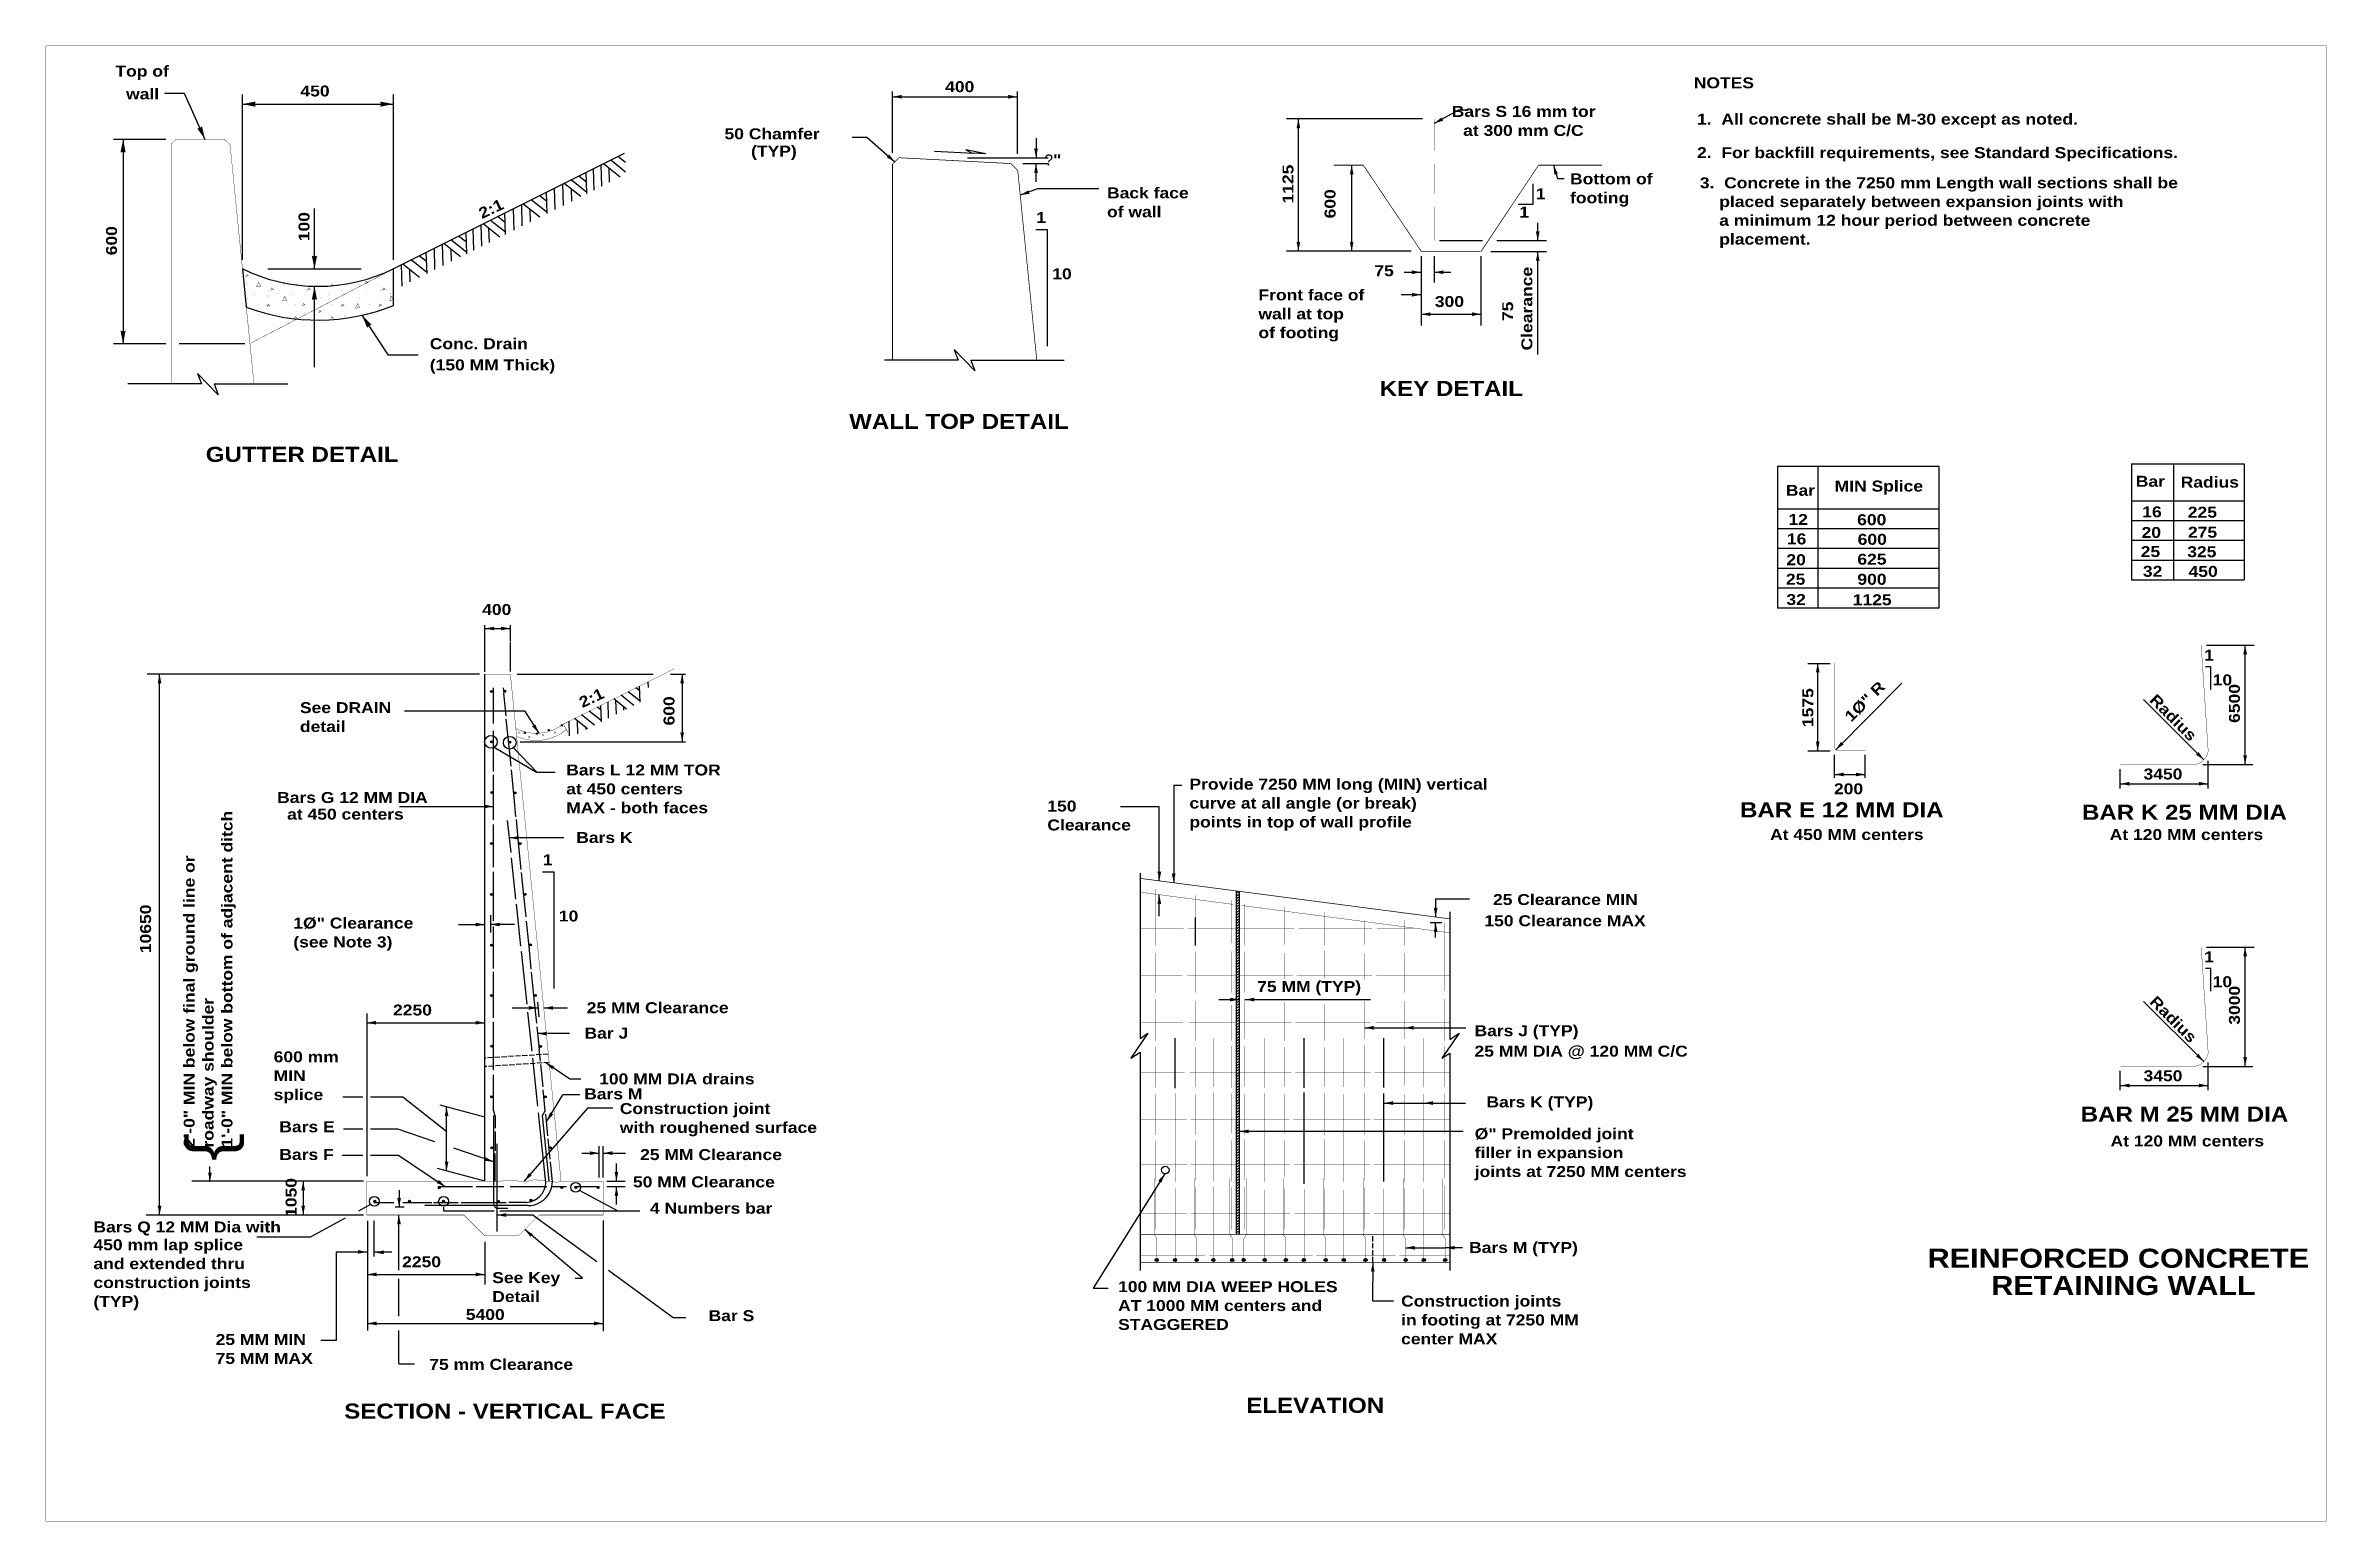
# Model space of a CAD drawing. Extents: x -2140522 to -2140194, y -2137981 to -2137768.
import ezdxf
from ezdxf.enums import TextEntityAlignment as Align

# ---------------------------------------------------------------- set-up
doc = ezdxf.new("R2010")
doc.units = 0
doc.header["$MEASUREMENT"] = 0
doc.linetypes.add('USTATION2', pattern=[1, 0.75, -0.25])
doc.linetypes.add('USTATION3', pattern=[2, 1.5, -0.5])
for name, color, linetype in [('1', 7, 'CONTINUOUS'), ('15', 7, 'CONTINUOUS'), ('16', 7, 'CONTINUOUS'), ('20', 7, 'CONTINUOUS'), ('21', 7, 'CONTINUOUS'), ('30', 7, 'CONTINUOUS'), ('32', 7, 'CONTINUOUS'), ('8', 7, 'CONTINUOUS')]:
    doc.layers.add(name, color=color, linetype=linetype)
doc.styles.add('MONOTXT', font='MONOTXT')
doc.styles.add('TXT', font='ARIBLK.TTF')

msp = doc.modelspace()

# ---------------------------------------------------------------- texts
at = {"layer": '1', "linetype": 'CONTINUOUS', "style": 'MONOTXT'}
for p in [(-2140453.18, -2137868.05), (-2140451.43, -2137868.17), (-2140449.71, -2137867.66), (-2140447.86, -2137866.98)]:
    msp.add_text('.', height=1.57, rotation=81.8243, dxfattribs=at).set_placement(p)
at = {"layer": '15', "color": 2, "linetype": 'CONTINUOUS', "style": 'MONOTXT', "width": 1.010048}
msp.add_text('{', height=6.09, rotation=90, dxfattribs=at).set_placement((-2140495.55, -2137929.73))
at = {"layer": '20', "color": 4, "linetype": 'CONTINUOUS', "style": 'TXT'}
for s, height, p in [('Top of ', 1.573, (-2140507.95, -2137772.36)), ('wall', 1.573, (-2140508.23, -2137775.41)), ('1', 1.57, (-2140378.98, -2137793.22)), ('10', 1.573, (-2140375.98, -2137801.32)), ('KEY DETAIL', 2.168, (-2140319.98, -2137817.81)), ('WALL TOP DETAIL', 2.1681, (-2140390.81, -2137822.55)), ('GUTTER DETAIL', 2.168, (-2140485.28, -2137827.29)), ('Bar', 1.573, (-2140269.76, -2137832.48)), ('Bar', 1.573, (-2140219.42, -2137831.18)), ('16', 1.573, (-2140219.19, -2137835.56)), ('12', 1.573, (-2140270.08, -2137836.65)), ('20', 1.573, (-2140219.29, -2137838.53)), ('16', 1.573, (-2140270.31, -2137839.46)), ('25', 1.573, (-2140219.41, -2137841.28)), ('25', 1.573, (-2140270.45, -2137845.26)), ('20', 1.573, (-2140270.38, -2137842.45)), ('32', 1.573, (-2140219.1, -2137844.12)), ('32', 1.573, (-2140270.38, -2137848.18)), ('3450', 1.573, (-2140217.61, -2137873.28)), ('BAR E 12 MM DIA', 2.1681, (-2140263.81, -2137878.41)), ('BAR K 25 MM DIA', 2.1681, (-2140214.52, -2137878.78)), ('Bars K', 1.573, (-2140441.8, -2137882.43)), ('1', 1.57, (-2140449.96, -2137885.62)), ('10', 1.573, (-2140446.95, -2137893.71)), ('2250', 1.573, (-2140469.41, -2137907.23)), ('Bar J', 1.573, (-2140441.52, -2137910.57)), ('3450', 1.573, (-2140217.61, -2137916.69)), ('Bars K (TYP)', 1.5728, (-2140307.24, -2137920.65)), ('Bars E', 1.573, (-2140484.58, -2137924.04)), ('BAR M 25 MM DIA', 2.1681, (-2140214.52, -2137922.2)), ('Bars F', 1.573, (-2140484.65, -2137928.03)), ('2250', 1.573, (-2140468.1, -2137943.45)), ('5400', 1.573, (-2140458.94, -2137951.04)), ('Bar S  ', 1.573, (-2140422.83, -2137951.2)), ('SECTION - VERTICAL FACE', 2.1681, (-2140456.12, -2137964.93)), ('ELEVATION', 2.168, (-2140339.56, -2137964.1))]:
    msp.add_text(s, height=height, dxfattribs=at).set_placement(p, align=Align.MIDDLE)
for s, height, p in [('Back face', 1.573, (-2140369.5, -2137789.68)), ('of wall', 1.573, (-2140369.5, -2137792.4)), ('See DRAIN ', 1.573, (-2140485.6, -2137863.73)), ('detail', 1.573, (-2140485.6, -2137866.45)), ('with roughened surface ', 1.5728, (-2140439.59, -2137924.13)), ('Construction joint', 1.5728, (-2140439.59, -2137921.41)), ('See Key', 1.573, (-2140457.94, -2137945.73)), ('Detail', 1.573, (-2140457.94, -2137948.45))]:
    msp.add_text(s, height=height, dxfattribs=at).set_placement(p, align=Align.MIDDLE_LEFT)
for s, height, p in [('Bottom of', 1.573, (-2140302.9, -2137786.88)), ('footing', 1.573, (-2140302.9, -2137789.6)), ('Front face of', 1.5728, (-2140347.72, -2137803.57)), ('wall at top', 1.5728, (-2140347.72, -2137806.29)), ('of footing', 1.573, (-2140347.72, -2137809))]:
    msp.add_text(s, height=height, dxfattribs=at).set_placement(p, align=Align.TOP_LEFT)
msp.add_text('600', height=1.573, rotation=90, dxfattribs=at).set_placement((-2140337.42, -2137793.35), align=Align.MIDDLE_LEFT)
for s, height, rotation, p in [('1', 1.57, 360, (-2140210.98, -2137856.18)), ('1575', 1.573, 90, (-2140268.68, -2137863.73)), ('10', 1.573, 360, (-2140209.06, -2137859.74)), ('6500', 1.573, 90, (-2140207.33, -2137863.13)), ('Radius', 1.573, 315, (-2140216.1, -2137865.14)), ('10650', 1.573, 90, (-2140507.8, -2137895.56)), ('1', 1.57, 360, (-2140210.98, -2137899.59)), ('10', 1.573, 360, (-2140209.06, -2137903.16)), ('3000', 1.573, 90, (-2140207.33, -2137906.55)), ('Radius', 1.573, 315, (-2140216.1, -2137908.55)), ('1050', 1.573, 90, (-2140486.87, -2137934.2))]:
    msp.add_text(s, height=height, rotation=rotation, dxfattribs=at).set_placement(p, align=Align.MIDDLE)
at = {"layer": '20', "color": 12, "linetype": 'CONTINUOUS', "style": 'TXT'}
msp.add_text('Bars M', height=1.573, dxfattribs=at).set_placement((-2140440.52, -2137919.31), align=Align.MIDDLE)
at = {"layer": '21', "color": 7, "linetype": 'CONTINUOUS', "style": 'TXT'}
for s, height, p in [('450', 1.573, (-2140483.43, -2137775.02)), ('400', 1.573, (-2140390.69, -2137774.4)), ('Bars S 16 mm tor', 1.5728, (-2140309.58, -2137777.96)), ('50 Chamfer', 1.573, (-2140417.68, -2137781.15)), ('at 300 mm C/C', 1.5728, (-2140309.61, -2137780.68)), ('(TYP)', 1.573, (-2140417.42, -2137783.87)), ('%%130"', 1.573, (-2140377.28, -2137784.93)), ('1', 1.57, (-2140307.13, -2137789.81)), ('1', 1.57, (-2140309.49, -2137792.44)), ('75', 1.573, (-2140329.65, -2137800.89)), ('300', 1.573, (-2140320.25, -2137805.31)), ('MIN Splice', 1.573, (-2140258.48, -2137832.05)), ('Radius', 1.573, (-2140210.87, -2137831.26)), ('225', 1.573, (-2140211.94, -2137835.61)), ('600', 1.573, (-2140259.5, -2137836.69)), ('275', 1.573, (-2140211.92, -2137838.5)), ('600', 1.573, (-2140259.43, -2137839.52)), ('325', 1.573, (-2140212.02, -2137841.3)), ('900', 1.573, (-2140259.47, -2137845.27)), ('625', 1.573, (-2140259.47, -2137842.38)), ('450', 1.573, (-2140211.83, -2137844.13)), ('1125', 1.573, (-2140259.44, -2137848.21)), ('400', 1.573, (-2140457.29, -2137849.62)), ('200', 1.573, (-2140262.84, -2137875.41)), ('25 Clearance MIN', 1.5728, (-2140303.57, -2137891.31)), ('150 Clearance MAX', 1.5728, (-2140303.62, -2137894.36)), ('75 MM (TYP)', 1.5728, (-2140340.43, -2137904.05)), ('25 MM Clearance', 1.5728, (-2140434.14, -2137906.87)), ('100 MM DIA drains', 1.5728, (-2140431.38, -2137917.11)), ('25 MM Clearance', 1.5728, (-2140426.46, -2137928)), ('50 MM Clearance', 1.5728, (-2140427.49, -2137931.93)), ('75 mm Clearance', 1.5728, (-2140456.65, -2137958.18))]:
    msp.add_text(s, height=height, dxfattribs=at).set_placement(p, align=Align.MIDDLE)
at = {"layer": '21', "color": 23, "linetype": 'CONTINUOUS', "style": 'TXT'}
for s, p in [('NOTES', (-2140280.77, -2137773.85)), ('At 450 MM centers', (-2140263.08, -2137881.99)), ('At 120 MM centers', (-2140214.23, -2137881.99)), ('At 120 MM centers', (-2140214.11, -2137926.07))]:
    msp.add_text(s, height=1.573, dxfattribs=at).set_placement(p, align=Align.MIDDLE)
for s, p in [('1.  All concrete shall be M-30 except as noted.', (-2140284.63, -2137779.07)), ('2.  For backfill requirements, see Standard Specifications.', (-2140284.63, -2137783.89))]:
    msp.add_text(s, height=1.573, dxfattribs=at).set_placement(p, align=Align.MIDDLE_LEFT)
at = {"layer": '21', "color": 7, "linetype": 'CONTINUOUS', "style": 'TXT'}
for s, rotation, p in [('1125', 90, (-2140343.47, -2137788.41)), ('600', 90, (-2140512.7, -2137796.56)), ('100', 90, (-2140485.01, -2137794.54)), ('Clearance', 90, (-2140309.14, -2137806.33)), ('75', 90, (-2140311.86, -2137806.72)), ('1%%129" R', 45, (-2140260.5, -2137862.84)), ('600', 90, (-2140432.51, -2137864.2))]:
    msp.add_text(s, height=1.573, rotation=rotation, dxfattribs=at).set_placement(p, align=Align.MIDDLE)
for s, height, p in [('3.  Concrete in the 7250 mm Length wall sections shall be', 1.573, (-2140284.23, -2137788.23)), ('    placed separately between expansion joints with', 1.573, (-2140284.23, -2137790.93)), ('    a minimum 12 hour period between concrete', 1.573, (-2140284.23, -2137793.63)), ('    placement.', 1.573, (-2140284.23, -2137796.33)), ('Conc. Drain', 1.573, (-2140466.92, -2137811.38)), ('(150 MM Thick)', 1.573, (-2140466.92, -2137814.43)), ('Bars L 12 MM TOR', 1.5728, (-2140447.29, -2137872.7)), ('Provide 7250 MM long (MIN) vertical', 1.5728, (-2140357.65, -2137874.74)), ('Bars G 12 MM DIA', 1.5728, (-2140488.88, -2137876.66)), ('at 450 centers', 1.5728, (-2140447.29, -2137875.42)), ('MAX - both faces', 1.5728, (-2140447.29, -2137878.14)), ('150', 1.573, (-2140378.09, -2137877.89)), ('curve at all angle (or break)', 1.5728, (-2140357.65, -2137877.46)), ('at 450 centers', 1.5728, (-2140487.44, -2137879.06)), ('Clearance', 1.573, (-2140378.09, -2137880.61)), ('points in top of wall profile', 1.5728, (-2140357.65, -2137880.18)), ('1%%129" Clearance', 1.5728, (-2140486.55, -2137894.72)), ('(see Note 3)', 1.5728, (-2140486.55, -2137897.44)), ('Bars J (TYP)', 1.5728, (-2140316.64, -2137910.21)), ('600 mm', 1.573, (-2140489.38, -2137913.96)), ('25 MM DIA @ 120 MM C/C', 1.5728, (-2140316.64, -2137913.15)), ('MIN', 1.573, (-2140489.38, -2137916.68)), ('splice', 1.573, (-2140489.38, -2137919.4)), ('%%129" Premolded joint', 1.5728, (-2140316.61, -2137925.03)), ('joints at 7250 MM centers', 1.5728, (-2140316.61, -2137930.47)), ('filler in expansion', 1.5728, (-2140316.61, -2137927.75)), ('4 Numbers bar ', 1.5728, (-2140435.25, -2137935.75)), ('Bars Q 12 MM Dia with', 1.5728, (-2140515.3, -2137938.44)), ('450 mm lap splice', 1.5728, (-2140515.3, -2137941)), ('and extended thru', 1.5728, (-2140515.3, -2137943.72)), ('Bars M (TYP)', 1.5728, (-2140317.42, -2137941.4)), ('construction joints', 1.5728, (-2140515.3, -2137946.44)), ('(TYP)       ', 1.5728, (-2140515.3, -2137949.16)), ('Construction joints', 1.5728, (-2140327.2, -2137949.1)), ('in footing at 7250 MM', 1.5728, (-2140327.2, -2137951.82)), ('25 MM MIN', 1.573, (-2140497.73, -2137954.63)), ('center MAX', 1.573, (-2140327.2, -2137954.54)), ('75 MM MAX', 1.573, (-2140497.73, -2137957.35))]:
    msp.add_text(s, height=height, dxfattribs=at).set_placement(p, align=Align.MIDDLE_LEFT)
at = {"layer": '21', "color": 23, "linetype": 'CONTINUOUS', "style": 'TXT'}
for p in [(-2140458.11, -2137791.95), (-2140443.67, -2137862.31)]:
    msp.add_text('2:1', height=1.573, rotation=25.1022, dxfattribs=at).set_placement(p, align=Align.MIDDLE)
at = {"layer": '21', "color": 7, "linetype": 'CONTINUOUS', "style": 'TXT'}
for s, height, rotation, p in [('1\'-0" MIN below bottom of adjacent ditch', 1.5728, 90, (-2140496.09, -2137927.02)), ('2\'-0" MIN below final ground line or', 1.5728, 90, (-2140501.53, -2137927.02)), ('roadway shoulder', 1.5728, 90, (-2140498.81, -2137927.02)), ('100 MM DIA WEEP HOLES', 1.5728, 360, (-2140367.91, -2137947.03)), ('AT 1000 MM centers and  ', 1.5728, 360, (-2140367.91, -2137949.75)), ('STAGGERED', 1.573, 360, (-2140367.91, -2137952.47))]:
    msp.add_text(s, height=height, rotation=rotation, dxfattribs=at).set_placement(p, align=Align.MIDDLE_LEFT)
at = {"layer": '32', "color": 5, "linetype": 'CONTINUOUS', "style": 'TXT'}
for s, p in [('REINFORCED CONCRETE', (-2140224.02, -2137942.94)), ('RETAINING WALL', (-2140223.29, -2137946.86))]:
    msp.add_text(s, height=2.745, dxfattribs=at).set_placement(p, align=Align.MIDDLE)

# ---------------------------------------------------------------- blocks, each defined once
blk = doc.blocks.new('ARHED')
at = {"layer": '16', "color": 4, "linetype": 'CONTINUOUS'}
blk.add_solid([(0, 0), (-2.52, 0.5), (-2.52, -0.5), (-2.4, 0)], dxfattribs=at)
blk = doc.blocks.new('ARROW')
at = {"layer": '16', "color": 4, "linetype": 'CONTINUOUS'}
blk.add_blockref('ARHED', (0, 0), dxfattribs=at)
blk = doc.blocks.new('A1')
at = {"layer": '16', "linetype": 'CONTINUOUS', "xscale": 0.8624946448860991, "yscale": 0.8624946448860991}
blk.add_blockref('ARROW', (0, 0), dxfattribs=at)
blk = doc.blocks.new('A10')
at = {"layer": '16', "linetype": 'CONTINUOUS', "xscale": 0.06999832361651796, "yscale": 0.06999832361651796}
blk.add_blockref('A1', (0, 0), dxfattribs=at)
blk = doc.blocks.new('*X4')
at = {"layer": '1', "linetype": 'CONTINUOUS', "const_width": 0.05}
for points in [[(-8.73, 7.92), (-8.58, 8.23), (-8.33, 8.05), (-8.73, 7.92)], [(-8.63, 6.77), (-8.58, 6.88)], [(-7.15, 6.46), (-6.81, 7.09), (-6.55, 6.51), (-7.13, 6.46)], [(-3.23, 6.77), (-3.18, 6.88)], [(-1.71, 6.64), (-1.68, 6.88)], [(-1.33, 6.81), (-1.7, 6.64)], [(3.56, 6.64), (3.58, 6.77)], [(3.89, 6.79), (3.57, 6.64)], [(7.44, 6.77), (7.49, 6.88)], [(8.47, 6.92), (8.62, 7.23), (8.87, 7.04), (8.47, 6.92)], [(10.39, 7.94), (10.4, 7.83)], [(-8.5, 4.77), (-8.45, 4.88)], [(-7.49, 5.32), (-7.44, 5.43)], [(-6.94, 3.97), (-6.89, 3.89)], [(-5.63, 3.64), (-5.48, 3.96), (-5.23, 3.77), (-5.63, 3.64)], [(-5.54, 5.06), (-5.49, 5.17)], [(-5.45, 5.88), (-5.4, 5.8)], [(-5.1, 5.97), (-4.95, 6.28), (-4.7, 6.09), (-5.1, 5.97)], [(-3.99, 5.56), (-3.94, 5.49)], [(-3.41, 4.43), (-3.07, 5.07), (-2.81, 4.48), (-3.4, 4.43)], [(-2.09, 5.32), (-2.04, 5.43)], [(-1.54, 3.97), (-1.49, 3.89)], [(-0.56, 3.74), (-0.42, 4.05), (-0.17, 3.87), (-0.56, 3.74)], [(-0.14, 5.06), (-0.09, 5.17)], [(-0.05, 5.88), (0, 5.8)], [(0.17, 5.97), (0.32, 6.28), (0.57, 6.09), (0.17, 5.97)], [(1.28, 5.56), (1.33, 5.49)], [(2.17, 4.77), (2.22, 4.88)], [(3.18, 5.32), (3.23, 5.43)], [(3.73, 3.97), (3.78, 3.89)], [(5.04, 3.64), (5.19, 3.96), (5.44, 3.77), (5.04, 3.64)], [(5.13, 5.06), (5.18, 5.17)], [(5.22, 5.88), (5.27, 5.8)], [(6.68, 5.56), (6.73, 5.49)], [(7.07, 3.38), (7.41, 4.02), (7.67, 3.43), (7.08, 3.38)], [(7.57, 4.77), (7.62, 4.88)], [(8.58, 5.32), (8.63, 5.43)], [(9.13, 3.97), (9.18, 3.89)], [(10.44, 3.64), (10.59, 3.96), (10.84, 3.77), (10.44, 3.64)], [(10.53, 5.06), (10.58, 5.17)], [(10.62, 5.88), (10.67, 5.8)], [(10.97, 5.97), (11.12, 6.28), (11.37, 6.09), (10.97, 5.97)], [(12.03, 4.42), (12.13, 5.13), (12.53, 4.72)], [(12.53, 4.65), (12.04, 4.42)], [(12.08, 5.56), (12.13, 5.49)], [(-1.65, 1.87), (-1.61, 2.18), (-1.31, 1.87)], [(-0.28, 2.77), (-0.27, 2.66)], [(1.8, 2.75), (1.94, 3.06), (2.19, 2.88), (1.8, 2.75)], [(3.62, 1.89), (3.66, 2.18), (3.94, 1.89)], [(5.54, 2.11), (5.59, 2.22)]]:
    blk.add_lwpolyline(points, dxfattribs=at)
blk = doc.blocks.new('BREAK')
at = {"layer": '15', "color": 2, "linetype": 'CONTINUOUS'}
blk.add_lwpolyline([(0, 0), (0.69, 0.26), (-0.68, -1.07), (0, -0.81)], dxfattribs=at)

# ---------------------------------------------------------------- linework, layer by layer
at = {"layer": '1', "color": 2, "linetype": 'CONTINUOUS'}
for p, q in [((-2140472.2, -2137800.61), (-2140438.93, -2137783.97)), ((-2140308.22, -2137791.3), (-2140308.22, -2137788.4)), ((-2140310.36, -2137791.3), (-2140308.22, -2137791.3)), ((-2140211.48, -2137857.82), (-2140210.75, -2137857.82)), ((-2140210.75, -2137857.82), (-2140210.75, -2137861.1)), ((-2140436.72, -2137861.32), (-2140437.26, -2137860.88)), ((-2140436.67, -2137862.94), (-2140436.74, -2137860.62)), ((-2140435.47, -2137860.82), (-2140435.49, -2137860)), ((-2140442.24, -2137865.62), (-2140443.97, -2137864.23)), ((-2140442.29, -2137864.08), (-2140442.81, -2137863.65)), ((-2140442.24, -2137865.77), (-2140442.32, -2137863.41)), ((-2140441.21, -2137865.24), (-2140441.28, -2137862.89)), ((-2140438.61, -2137863.93), (-2140440.44, -2137862.47)), ((-2140440.08, -2137864.67), (-2140440.15, -2137862.71)), ((-2140438.53, -2137862.66), (-2140439.41, -2137861.95)), ((-2140438.99, -2137864.11), (-2140439, -2137863.62)), ((-2140437.59, -2137863.4), (-2140438.53, -2137862.66)), ((-2140436.67, -2137862.79), (-2140438.38, -2137861.44)), ((-2140446.82, -2137867.78), (-2140446.88, -2137865.68)), ((-2140444.23, -2137866.78), (-2140446.11, -2137865.3)), ((-2140445.63, -2137867.49), (-2140445.69, -2137865.63)), ((-2140443.23, -2137866.27), (-2140445.09, -2137864.79)), ((-2140444.42, -2137866.87), (-2140444.43, -2137866.63)), ((-2140364.75, -2137887.56), (-2140364.75, -2137911.35)), ((-2140321.35, -2137894.67), (-2140323, -2137894.67)), ((-2140211.48, -2137901.23), (-2140210.75, -2137901.23)), ((-2140210.75, -2137901.23), (-2140210.75, -2137904.51)), ((-2140363.61, -2137910.58), (-2140366.1, -2137914.16)), ((-2140366.1, -2137914.16), (-2140364.75, -2137913.29)), ((-2140364.75, -2137911.35), (-2140363.61, -2137910.58)), ((-2140364.75, -2137913.29), (-2140364.75, -2137944.71)), ((-2140318.84, -2137910.58), (-2140321.33, -2137914.16)), ((-2140321.33, -2137914.16), (-2140320.19, -2137913.43)), ((-2140320.19, -2137911.48), (-2140318.84, -2137910.58))]:
    msp.add_line(p, q, dxfattribs=at)
at = {"layer": '1', "color": 3, "linetype": 'CONTINUOUS'}
for p, q in [((-2140273.05, -2137828.98), (-2140273.05, -2137849.42)), ((-2140273.05, -2137828.98), (-2140249.86, -2137828.98)), ((-2140267.24, -2137828.98), (-2140267.24, -2137849.42)), ((-2140249.86, -2137828.98), (-2140249.86, -2137849.42)), ((-2140222.16, -2137828.66), (-2140222.16, -2137845.36)), ((-2140222.16, -2137828.66), (-2140205.91, -2137828.66)), ((-2140216.09, -2137828.66), (-2140216.09, -2137845.36)), ((-2140205.91, -2137828.66), (-2140205.91, -2137845.36)), ((-2140222.16, -2137833.96), (-2140216.09, -2137833.96)), ((-2140216.09, -2137833.96), (-2140205.91, -2137833.96)), ((-2140267.24, -2137835.16), (-2140273.05, -2137835.16)), ((-2140249.86, -2137838.01), (-2140273.05, -2137838.01)), ((-2140249.86, -2137835.16), (-2140267.24, -2137835.16)), ((-2140222.16, -2137836.8), (-2140205.91, -2137836.8)), ((-2140249.86, -2137840.86), (-2140273.05, -2137840.86)), ((-2140222.16, -2137839.66), (-2140205.91, -2137839.66)), ((-2140249.86, -2137843.71), (-2140273.05, -2137843.71)), ((-2140222.16, -2137842.51), (-2140205.91, -2137842.51)), ((-2140249.86, -2137846.56), (-2140273.05, -2137846.56)), ((-2140222.16, -2137845.36), (-2140205.91, -2137845.36)), ((-2140249.86, -2137849.42), (-2140273.05, -2137849.42))]:
    msp.add_line(p, q, dxfattribs=at)
at = {"layer": '1', "linetype": 'CONTINUOUS'}
for p, q in [((-2140457.74, -2137865.99), (-2140457.74, -2137860.9)), ((-2140457.74, -2137872.9), (-2140457.74, -2137867.05)), ((-2140457.74, -2137879.87), (-2140457.74, -2137873.41)), ((-2140457.74, -2137886.69), (-2140457.74, -2137880.54)), ((-2140350.87, -2137939.5), (-2140350.87, -2137890.11)), ((-2140350.87, -2137890.39), (-2140350.49, -2137890.15)), ((-2140350.87, -2137890.79), (-2140350.46, -2137890.54)), ((-2140350.46, -2137939.5), (-2140350.46, -2137890.16)), ((-2140350.87, -2137891.17), (-2140350.46, -2137890.92)), ((-2140350.87, -2137891.58), (-2140350.46, -2137891.31)), ((-2140350.87, -2137891.96), (-2140350.46, -2137891.71)), ((-2140350.87, -2137892.36), (-2140350.46, -2137892.1)), ((-2140350.87, -2137892.74), (-2140350.46, -2137892.49)), ((-2140350.87, -2137893.14), (-2140350.46, -2137892.9)), ((-2140350.87, -2137893.53), (-2140350.46, -2137893.27)), ((-2140350.87, -2137893.93), (-2140350.46, -2137893.69)), ((-2140457.74, -2137901.28), (-2140457.74, -2137895.24)), ((-2140350.87, -2137894.33), (-2140350.46, -2137894.07)), ((-2140350.87, -2137894.73), (-2140350.46, -2137894.46)), ((-2140350.87, -2137895.13), (-2140350.46, -2137894.87)), ((-2140350.87, -2137895.51), (-2140350.46, -2137895.25)), ((-2140350.87, -2137895.9), (-2140350.46, -2137895.65)), ((-2140350.87, -2137896.29), (-2140350.46, -2137896.03)), ((-2140350.87, -2137896.69), (-2140350.46, -2137896.45)), ((-2140350.87, -2137897.1), (-2140350.46, -2137896.83)), ((-2140350.87, -2137897.48), (-2140350.46, -2137897.2)), ((-2140350.87, -2137897.87), (-2140350.46, -2137897.61)), ((-2140350.87, -2137898.27), (-2140350.46, -2137898)), ((-2140350.87, -2137898.67), (-2140350.46, -2137898.4)), ((-2140350.87, -2137899.07), (-2140350.46, -2137898.78)), ((-2140350.87, -2137899.45), (-2140350.46, -2137899.18)), ((-2140350.87, -2137899.85), (-2140350.46, -2137899.58)), ((-2140350.87, -2137900.24), (-2140350.46, -2137899.98)), ((-2140350.87, -2137900.63), (-2140350.46, -2137900.37)), ((-2140457.74, -2137908.37), (-2140457.74, -2137901.76)), ((-2140350.87, -2137901.02), (-2140350.46, -2137900.76)), ((-2140350.87, -2137901.4), (-2140350.46, -2137901.13)), ((-2140350.87, -2137901.82), (-2140350.46, -2137901.56)), ((-2140350.87, -2137902.2), (-2140350.46, -2137901.93)), ((-2140350.87, -2137902.6), (-2140350.46, -2137902.34)), ((-2140350.87, -2137903), (-2140350.46, -2137902.74)), ((-2140350.87, -2137903.4), (-2140350.46, -2137903.14)), ((-2140350.87, -2137903.79), (-2140350.46, -2137903.54)), ((-2140350.87, -2137904.18), (-2140350.46, -2137903.93)), ((-2140350.87, -2137904.58), (-2140350.46, -2137904.31)), ((-2140350.87, -2137904.96), (-2140350.46, -2137904.71)), ((-2140350.87, -2137905.36), (-2140350.46, -2137905.09)), ((-2140350.87, -2137905.76), (-2140350.46, -2137905.51)), ((-2140350.87, -2137906.15), (-2140350.46, -2137905.89)), ((-2140350.87, -2137906.55), (-2140350.46, -2137906.27)), ((-2140350.87, -2137906.94), (-2140350.46, -2137906.68)), ((-2140350.87, -2137907.33), (-2140350.46, -2137907.09)), ((-2140457.74, -2137915.89), (-2140457.74, -2137908.92)), ((-2140350.87, -2137907.71), (-2140350.46, -2137907.47)), ((-2140350.87, -2137908.13), (-2140350.46, -2137907.87)), ((-2140350.87, -2137908.51), (-2140350.46, -2137908.26)), ((-2140350.87, -2137908.9), (-2140350.46, -2137908.66)), ((-2140350.87, -2137909.3), (-2140350.46, -2137909.06)), ((-2140350.87, -2137909.69), (-2140350.46, -2137909.46)), ((-2140350.87, -2137910.07), (-2140350.46, -2137909.83)), ((-2140350.87, -2137910.49), (-2140350.46, -2137910.22)), ((-2140350.87, -2137910.87), (-2140350.46, -2137910.62)), ((-2140350.87, -2137911.26), (-2140350.46, -2137911)), ((-2140350.87, -2137911.66), (-2140350.46, -2137911.4)), ((-2140350.87, -2137912.06), (-2140350.46, -2137911.8)), ((-2140350.87, -2137912.46), (-2140350.46, -2137912.19)), ((-2140350.87, -2137912.86), (-2140350.46, -2137912.59)), ((-2140350.87, -2137913.24), (-2140350.46, -2137912.99)), ((-2140350.87, -2137913.62), (-2140350.46, -2137913.39)), ((-2140457.74, -2137921.72), (-2140457.74, -2137916.56)), ((-2140350.87, -2137914.02), (-2140350.46, -2137913.77)), ((-2140350.87, -2137914.42), (-2140350.46, -2137914.16)), ((-2140350.87, -2137914.81), (-2140350.46, -2137914.56)), ((-2140350.87, -2137915.2), (-2140350.46, -2137914.96)), ((-2140350.87, -2137915.62), (-2140350.46, -2137915.35)), ((-2140350.87, -2137916), (-2140350.46, -2137915.75)), ((-2140350.87, -2137916.4), (-2140350.46, -2137916.15)), ((-2140350.87, -2137916.79), (-2140350.46, -2137916.53)), ((-2140350.87, -2137917.18), (-2140350.46, -2137916.95)), ((-2140350.87, -2137917.57), (-2140350.46, -2137917.33)), ((-2140350.87, -2137917.97), (-2140350.46, -2137917.73)), ((-2140350.87, -2137918.37), (-2140350.46, -2137918.09)), ((-2140350.87, -2137918.76), (-2140350.46, -2137918.51)), ((-2140350.87, -2137919.16), (-2140350.46, -2137918.9)), ((-2140350.87, -2137919.53), (-2140350.46, -2137919.29)), ((-2140350.87, -2137919.93), (-2140350.46, -2137919.68)), ((-2140350.87, -2137920.33), (-2140350.46, -2137920.09)), ((-2140350.87, -2137920.72), (-2140350.46, -2137920.46)), ((-2140350.87, -2137921.12), (-2140350.46, -2137920.86)), ((-2140350.87, -2137921.5), (-2140350.46, -2137921.26)), ((-2140350.87, -2137921.91), (-2140350.46, -2137921.65)), ((-2140350.87, -2137922.31), (-2140350.46, -2137922.06)), ((-2140350.87, -2137922.69), (-2140350.46, -2137922.45)), ((-2140350.87, -2137923.09), (-2140350.46, -2137922.85)), ((-2140350.87, -2137923.48), (-2140350.46, -2137923.25)), ((-2140350.87, -2137923.88), (-2140350.46, -2137923.62)), ((-2140350.87, -2137924.27), (-2140350.46, -2137924.01)), ((-2140350.87, -2137924.67), (-2140350.46, -2137924.41)), ((-2140350.87, -2137925.06), (-2140350.46, -2137924.82)), ((-2140350.87, -2137925.47), (-2140350.46, -2137925.21)), ((-2140350.87, -2137925.86), (-2140350.46, -2137925.6)), ((-2140350.87, -2137926.24), (-2140350.46, -2137925.99)), ((-2140350.87, -2137926.63), (-2140350.46, -2137926.37)), ((-2140350.87, -2137927.03), (-2140350.46, -2137926.8)), ((-2140350.87, -2137927.43), (-2140350.46, -2137927.19)), ((-2140350.87, -2137927.82), (-2140350.46, -2137927.56)), ((-2140350.87, -2137928.22), (-2140350.46, -2137927.96)), ((-2140350.87, -2137928.61), (-2140350.46, -2137928.35)), ((-2140350.87, -2137929), (-2140350.46, -2137928.75)), ((-2140350.87, -2137929.39), (-2140350.46, -2137929.15)), ((-2140350.87, -2137929.79), (-2140350.46, -2137929.55)), ((-2140350.87, -2137930.18), (-2140350.46, -2137929.92)), ((-2140350.87, -2137930.58), (-2140350.46, -2137930.32)), ((-2140350.87, -2137930.98), (-2140350.46, -2137930.72)), ((-2140350.87, -2137931.38), (-2140350.46, -2137931.12)), ((-2140350.87, -2137931.75), (-2140350.46, -2137931.51)), ((-2140350.87, -2137932.17), (-2140350.46, -2137931.9)), ((-2140350.87, -2137932.54), (-2140350.46, -2137932.28)), ((-2140350.87, -2137932.93), (-2140350.46, -2137932.68)), ((-2140350.87, -2137933.34), (-2140350.46, -2137933.08)), ((-2140350.87, -2137933.73), (-2140350.46, -2137933.48)), ((-2140350.87, -2137934.13), (-2140350.46, -2137933.86)), ((-2140350.87, -2137934.52), (-2140350.46, -2137934.26)), ((-2140350.87, -2137934.9), (-2140350.46, -2137934.66)), ((-2140350.87, -2137935.32), (-2140350.46, -2137935.06)), ((-2140350.87, -2137935.7), (-2140350.46, -2137935.46)), ((-2140350.87, -2137936.1), (-2140350.46, -2137935.84)), ((-2140350.87, -2137936.49), (-2140350.46, -2137936.25)), ((-2140350.87, -2137936.89), (-2140350.46, -2137936.63)), ((-2140350.87, -2137937.29), (-2140350.46, -2137937.02)), ((-2140350.87, -2137937.69), (-2140350.46, -2137937.42)), ((-2140350.87, -2137938.08), (-2140350.46, -2137937.82)), ((-2140350.87, -2137938.45), (-2140350.46, -2137938.19)), ((-2140350.87, -2137938.86), (-2140350.46, -2137938.59)), ((-2140350.87, -2137939.25), (-2140350.46, -2137938.99)), ((-2140350.64, -2137939.5), (-2140350.46, -2137939.38))]:
    msp.add_line(p, q, dxfattribs=at)
at = {"layer": '1', "color": 5, "linetype": 'CONTINUOUS'}
for p, q in [((-2140456.36, -2137860.9), (-2140456.29, -2137861.63)), ((-2140455.95, -2137864.92), (-2140456.29, -2137861.63)), ((-2140455.56, -2137868.88), (-2140455.91, -2137865.4)), ((-2140455.58, -2137868.88), (-2140455.24, -2137872.17)), ((-2140454.79, -2137876.65), (-2140455.18, -2137872.7)), ((-2140454.53, -2137879.42), (-2140454.79, -2137876.65)), ((-2140455.22, -2137884.59), (-2140455.72, -2137879.95)), ((-2140454.1, -2137883.69), (-2140454.47, -2137879.83)), ((-2140453.76, -2137887.03), (-2140454.1, -2137883.69)), ((-2140454.53, -2137891.27), (-2140455.15, -2137885.36)), ((-2140453.39, -2137890.78), (-2140453.73, -2137887.45)), ((-2140453.8, -2137898.06), (-2140454.44, -2137891.99)), ((-2140453.07, -2137893.82), (-2140453.37, -2137890.78)), ((-2140452.64, -2137898.08), (-2140453.02, -2137894.46)), ((-2140452.93, -2137906.38), (-2140453.73, -2137898.83)), ((-2140452.32, -2137901.35), (-2140452.64, -2137898.05)), ((-2140451.9, -2137905.6), (-2140452.27, -2137901.79)), ((-2140451.54, -2137909.12), (-2140451.9, -2137905.6)), ((-2140452.2, -2137913.15), (-2140452.8, -2137907.54)), ((-2140451.15, -2137912.9), (-2140451.49, -2137909.65)), ((-2140450.99, -2137914.61), (-2140451.17, -2137912.9)), ((-2140451.38, -2137921.04), (-2140452.09, -2137914.18)), ((-2140450.63, -2137918.27), (-2140450.95, -2137915.09)), ((-2140450.3, -2137921.72), (-2140450.6, -2137918.71)), ((-2140457.74, -2137921.72), (-2140457.53, -2137922.59)), ((-2140457.71, -2137935.13), (-2140457.71, -2137922.41)), ((-2140457.53, -2137922.59), (-2140457.53, -2137924.24)), ((-2140450.21, -2137932.04), (-2140451.27, -2137922.02)), ((-2140450.72, -2137922.41), (-2140450.3, -2137921.72)), ((-2140449.73, -2137931.87), (-2140450.72, -2137922.41)), ((-2140449.92, -2137925.33), (-2140450.23, -2137922.2)), ((-2140457.53, -2137924.7), (-2140457.53, -2137927.48)), ((-2140457.25, -2137939.08), (-2140457.25, -2137926.5)), ((-2140449.59, -2137928.67), (-2140449.89, -2137925.75)), ((-2140457.53, -2137931.88), (-2140457.53, -2137927.87)), ((-2140449.32, -2137931.53), (-2140449.55, -2137929.06)), ((-2140460.76, -2137932.65), (-2140465.71, -2137932.65)), ((-2140456.25, -2137932.65), (-2140460.23, -2137932.65)), ((-2140450.07, -2137932.65), (-2140455.38, -2137932.65)), ((-2140447.26, -2137932.65), (-2140449.39, -2137932.65)), ((-2140442.57, -2137932.65), (-2140446.08, -2137932.65)), ((-2140474.96, -2137934.9), (-2140472.08, -2137934.9)), ((-2140470.82, -2137934.9), (-2140466.63, -2137934.9)), ((-2140454.53, -2137935.35), (-2140467.62, -2137935.35)), ((-2140466.4, -2137934.9), (-2140462.84, -2137934.9)), ((-2140462.42, -2137934.9), (-2140455.91, -2137934.9)), ((-2140457.3, -2137935.72), (-2140455.7, -2137935.72)), ((-2140453.03, -2137934.9), (-2140455.56, -2137934.9)), ((-2140452.77, -2137935.35), (-2140454.53, -2137935.35))]:
    msp.add_line(p, q, dxfattribs=at)
at = {"layer": '1', "color": 4, "linetype": 'CONTINUOUS'}
for p, q in [((-2140356.78, -2137897.96), (-2140356.78, -2137893.91)), ((-2140359.71, -2137918.49), (-2140359.71, -2137911.3)), ((-2140341.16, -2137918.42), (-2140341.16, -2137911.3)), ((-2140329.67, -2137918.37), (-2140329.67, -2137911.3)), ((-2140341.16, -2137932.23), (-2140341.16, -2137919.12)), ((-2140329.67, -2137931.92), (-2140329.67, -2137919.25))]:
    msp.add_line(p, q, dxfattribs=at)
at = {"layer": '1', "color": 3, "linetype": 'USTATION2'}
for p, q in [((-2140449.87, -2137913.58), (-2140458.99, -2137914.15)), ((-2140449.75, -2137914.79), (-2140458.99, -2137915.37)), ((-2140331.27, -2137943.51), (-2140331.27, -2137939.5))]:
    msp.add_line(p, q, dxfattribs=at)
at = {"layer": '1', "color": 6, "linetype": 'CONTINUOUS'}
for points, const_width in [([(-2140322.45, -2137783.6), (-2140322.45, -2137779.08)], 0.05), ([(-2140336.92, -2137785.69), (-2140332.64, -2137785.69)], 0.1), ([(-2140332.64, -2137785.69), (-2140324.32, -2137798.07)], 0.1), ([(-2140322.45, -2137789.78), (-2140322.45, -2137785.47)], 0.05), ([(-2140307.42, -2137785.69), (-2140315.68, -2137798.07)], 0.1), ([(-2140298.32, -2137785.69), (-2140307.42, -2137785.69)], 0.1), ([(-2140322.45, -2137796.55), (-2140322.45, -2137791.75)], 0.05), ([(-2140324.32, -2137798.07), (-2140315.74, -2137798.07)], 0.1), ([(-2140364.75, -2137888.29), (-2140320.19, -2137894.12)], 0.1), ([(-2140364.75, -2137939.5), (-2140320.19, -2137939.5)], 0.1), ([(-2140364.75, -2137943.51), (-2140320.19, -2137943.51)], 0.1)]:
    msp.add_lwpolyline(points, dxfattribs=dict(at, const_width=const_width))
at = {"layer": '1', "linetype": 'CONTINUOUS', "const_width": 0.05}
for points in [[(-2140503.41, -2137781.98), (-2140504.08, -2137782.61)], [(-2140503.41, -2137781.98), (-2140496.45, -2137781.98)], [(-2140496.45, -2137781.98), (-2140495.65, -2137782.73)], [(-2140504.08, -2137817.17), (-2140504.08, -2137782.61)], [(-2140492.21, -2137817.17), (-2140495.65, -2137782.73)], [(-2140458.99, -2137858.91), (-2140455.33, -2137858.91)], [(-2140458.99, -2137931.81), (-2140458.99, -2137858.91)], [(-2140447.08, -2137867.28), (-2140447.67, -2137866.08)], [(-2140475.99, -2137931.85), (-2140475.99, -2137936.72)], [(-2140475.99, -2137931.85), (-2140458.99, -2137931.85)], [(-2140458.99, -2137931.85), (-2140458.29, -2137931.88), (-2140457.83, -2137931.89), (-2140456.91, -2137931.87), (-2140456.75, -2137931.85), (-2140456.42, -2137931.81), (-2140455.77, -2137931.72), (-2140455.45, -2137931.71), (-2140455.29, -2137931.71), (-2140454.96, -2137931.74), (-2140454.3, -2137931.82), (-2140453.98, -2137931.85), (-2140453.54, -2137931.86), (-2140453.25, -2137931.85), (-2140452.68, -2137931.83), (-2140452.57, -2137931.82), (-2140452.37, -2137931.77), (-2140452.1, -2137931.69), (-2140451.96, -2137931.66), (-2140451.82, -2137931.65), (-2140451.75, -2137931.65), (-2140451.27, -2137931.71), (-2140450.62, -2137931.79), (-2140450.3, -2137931.83), (-2140449.27, -2137931.94), (-2140448.75, -2137931.99), (-2140448.67, -2137931.99), (-2140448.51, -2137931.98), (-2140448.35, -2137931.95), (-2140448.04, -2137931.85)], [(-2140441.98, -2137931.85), (-2140448.04, -2137931.85)], [(-2140441.96, -2137931.85), (-2140441.96, -2137936.72)], [(-2140462.03, -2137936.72), (-2140475.99, -2137936.72)], [(-2140441.96, -2137936.72), (-2140451.17, -2137936.72)]]:
    msp.add_lwpolyline(points, dxfattribs=at)
at = {"layer": '1', "color": 4, "linetype": 'CONTINUOUS'}
for points, const_width in [([(-2140399.42, -2137784.62), (-2140400.36, -2137785.57)], 0.1), ([(-2140400.36, -2137785.57), (-2140400.36, -2137813.74)], 0.1), ([(-2140399.42, -2137784.62), (-2140383.34, -2137785.46)], 0.1), ([(-2140383.34, -2137785.47), (-2140382.34, -2137786.46)], 0.1), ([(-2140382.34, -2137786.46), (-2140379.61, -2137813.74)], 0.1), ([(-2140364.72, -2137890.28), (-2140351.32, -2137892.04)], 0.05), ([(-2140362.53, -2137897.96), (-2140362.53, -2137889.83)], 0.05), ([(-2140356.78, -2137895.03), (-2140356.78, -2137890.71)], 0.05), ([(-2140351.66, -2137894.78), (-2140351.66, -2137891.39)], 0.05), ([(-2140351.66, -2137897.66), (-2140351.66, -2137893.74)], 0.05), ([(-2140350.16, -2137892.19), (-2140320.19, -2137896.12)], 0.05), ([(-2140349.66, -2137894.91), (-2140349.66, -2137891.94)], 0.05), ([(-2140343.92, -2137897.84), (-2140343.92, -2137892.37)], 0.05), ([(-2140338.2, -2137897.96), (-2140338.2, -2137893.11)], 0.05), ([(-2140364.75, -2137895.47), (-2140358.47, -2137895.47)], 0.05), ([(-2140357.79, -2137895.47), (-2140350.87, -2137895.47)], 0.05), ([(-2140350.46, -2137895.47), (-2140342.6, -2137895.47)], 0.05), ([(-2140349.66, -2137897.96), (-2140349.66, -2137894.23)], 0.05), ([(-2140341.99, -2137895.47), (-2140331.41, -2137895.47)], 0.05), ([(-2140332.46, -2137897.84), (-2140332.46, -2137894.34)], 0.05), ([(-2140330.68, -2137895.47), (-2140325.24, -2137895.47)], 0.05), ([(-2140326.74, -2137897.96), (-2140326.74, -2137894.3)], 0.05), ([(-2140321, -2137904.55), (-2140321, -2137894.67)], 0.05), ([(-2140362.53, -2137904.73), (-2140362.53, -2137898.96)], 0.05), ([(-2140356.78, -2137904.73), (-2140356.78, -2137898.83)], 0.05), ([(-2140351.66, -2137904.73), (-2140351.66, -2137898.77)], 0.05), ([(-2140349.66, -2137904.73), (-2140349.66, -2137898.83)], 0.05), ([(-2140343.92, -2137902.75), (-2140343.92, -2137899.02)], 0.05), ([(-2140338.2, -2137902.65), (-2140338.2, -2137898.71)], 0.05), ([(-2140332.46, -2137902.86), (-2140332.46, -2137899.14)], 0.05), ([(-2140326.74, -2137904.73), (-2140326.74, -2137898.96)], 0.05), ([(-2140364.75, -2137902.27), (-2140358.67, -2137902.27)], 0.05), ([(-2140357.93, -2137902.27), (-2140350.87, -2137902.27)], 0.05), ([(-2140350.46, -2137902.27), (-2140342.81, -2137902.27)], 0.05), ([(-2140342.23, -2137902.27), (-2140331.41, -2137902.27)], 0.05), ([(-2140330.75, -2137902.27), (-2140320.19, -2137902.27)], 0.05), ([(-2140362.53, -2137911.65), (-2140362.53, -2137905.67)], 0.05), ([(-2140356.78, -2137911.65), (-2140356.78, -2137905.87)], 0.05), ([(-2140351.66, -2137911.64), (-2140351.66, -2137906.51)], 0.05), ([(-2140349.66, -2137911.46), (-2140349.66, -2137905.62)], 0.05), ([(-2140343.92, -2137911.7), (-2140343.92, -2137906.06)], 0.05), ([(-2140338.2, -2137911.65), (-2140338.2, -2137906.39)], 0.05), ([(-2140332.46, -2137911.46), (-2140332.46, -2137905.92)], 0.05), ([(-2140326.74, -2137911.4), (-2140326.74, -2137905.92)], 0.05), ([(-2140321, -2137911.65), (-2140321, -2137905.61)], 0.05), ([(-2140364.75, -2137908.99), (-2140358.6, -2137908.99)], 0.05), ([(-2140357.73, -2137908.99), (-2140350.87, -2137908.99)], 0.05), ([(-2140350.46, -2137908.99), (-2140342.98, -2137908.99)], 0.05), ([(-2140342.42, -2137908.99), (-2140331.59, -2137908.99)], 0.05), ([(-2140330.86, -2137908.99), (-2140320.19, -2137908.99)], 0.05), ([(-2140362.53, -2137918.42), (-2140362.53, -2137912.46)], 0.05), ([(-2140356.78, -2137918.37), (-2140356.78, -2137912.53)], 0.05), ([(-2140354.18, -2137918.37), (-2140354.18, -2137911.3)], 0.05), ([(-2140351.66, -2137918.42), (-2140351.66, -2137912.4)], 0.05), ([(-2140349.66, -2137918.19), (-2140349.66, -2137912.4)], 0.05), ([(-2140346.8, -2137918.42), (-2140346.8, -2137911.3)], 0.05), ([(-2140343.92, -2137918.24), (-2140343.92, -2137912.53)], 0.05), ([(-2140338.2, -2137918.24), (-2140338.2, -2137912.59)], 0.05), ([(-2140335.43, -2137918.31), (-2140335.43, -2137911.3)], 0.05), ([(-2140332.46, -2137918.37), (-2140332.46, -2137912.26)], 0.05), ([(-2140326.74, -2137918.13), (-2140326.74, -2137912.4)], 0.05), ([(-2140323.93, -2137918.37), (-2140323.93, -2137911.3)], 0.05), ([(-2140321, -2137913.69), (-2140321, -2137912.4)], 0.05), ([(-2140364.75, -2137916.17), (-2140358.35, -2137916.17)], 0.05), ([(-2140357.61, -2137916.17), (-2140350.87, -2137916.17)], 0.05), ([(-2140350.46, -2137916.17), (-2140342.98, -2137916.17)], 0.05), ([(-2140342.42, -2137916.17), (-2140331.59, -2137916.17)], 0.05), ([(-2140331, -2137916.17), (-2140320.19, -2137916.17)], 0.05), ([(-2140321, -2137918.37), (-2140321, -2137913.94)], 0.05), ([(-2140362.53, -2137925.21), (-2140362.53, -2137919.3)], 0.05), ([(-2140359.71, -2137931.99), (-2140359.71, -2137919.17)], 0.05), ([(-2140356.78, -2137925.16), (-2140356.78, -2137919.35)], 0.05), ([(-2140354.18, -2137931.86), (-2140354.18, -2137919.12)], 0.05), ([(-2140351.66, -2137924.95), (-2140351.66, -2137919.24)], 0.05), ([(-2140349.66, -2137925.26), (-2140349.66, -2137919.3)], 0.05), ([(-2140346.8, -2137931.99), (-2140346.8, -2137919.17)], 0.05), ([(-2140343.92, -2137925.02), (-2140343.92, -2137919.3)], 0.05), ([(-2140338.2, -2137925.26), (-2140338.2, -2137919.17)], 0.05), ([(-2140335.43, -2137931.99), (-2140335.43, -2137919.35)], 0.05), ([(-2140332.46, -2137925.21), (-2140332.46, -2137919.17)], 0.05), ([(-2140326.74, -2137925.21), (-2140326.74, -2137919.35)], 0.05), ([(-2140323.93, -2137931.99), (-2140323.93, -2137919.3)], 0.05), ([(-2140321, -2137925.08), (-2140321, -2137919.25)], 0.05), ([(-2140364.75, -2137922.97), (-2140358.04, -2137922.97)], 0.05), ([(-2140357.48, -2137922.97), (-2140350.87, -2137922.97)], 0.05), ([(-2140350.46, -2137922.97), (-2140343.3, -2137922.97)], 0.05), ([(-2140342.69, -2137922.97), (-2140331.59, -2137922.97)], 0.05), ([(-2140331.1, -2137922.97), (-2140320.19, -2137922.97)], 0.05), ([(-2140362.53, -2137931.86), (-2140362.53, -2137926.02)], 0.05), ([(-2140356.78, -2137931.75), (-2140356.78, -2137925.96)], 0.05), ([(-2140351.66, -2137931.92), (-2140351.66, -2137925.96)], 0.05), ([(-2140349.66, -2137931.68), (-2140349.66, -2137925.83)], 0.05), ([(-2140343.92, -2137931.19), (-2140343.92, -2137925.96)], 0.05), ([(-2140338.2, -2137931.62), (-2140338.2, -2137925.83)], 0.05), ([(-2140332.46, -2137931.75), (-2140332.46, -2137926.02)], 0.05), ([(-2140326.74, -2137932.05), (-2140326.74, -2137925.96)], 0.05), ([(-2140321, -2137931.44), (-2140321, -2137925.96)], 0.05), ([(-2140364.75, -2137929.46), (-2140357.93, -2137929.46)], 0.05), ([(-2140357.48, -2137929.46), (-2140350.87, -2137929.46)], 0.05), ([(-2140350.46, -2137929.46), (-2140343.17, -2137929.46)], 0.05), ([(-2140342.56, -2137929.46), (-2140331.66, -2137929.46)], 0.05), ([(-2140331.1, -2137929.46), (-2140320.19, -2137929.46)], 0.05), ([(-2140362.67, -2137939.59), (-2140362.67, -2137931.46)], 0.05), ([(-2140362.53, -2137938.84), (-2140362.53, -2137932.8)], 0.05), ([(-2140359.71, -2137942.98), (-2140359.71, -2137932.86)], 0.05), ([(-2140356.95, -2137939.59), (-2140356.95, -2137931.46)], 0.05), ([(-2140356.78, -2137938.84), (-2140356.78, -2137932.73)], 0.05), ([(-2140354.18, -2137942.98), (-2140354.18, -2137932.61)], 0.05), ([(-2140351.85, -2137939.52), (-2140351.85, -2137931.44)], 0.05), ([(-2140351.66, -2137938.84), (-2140351.66, -2137932.73)], 0.05), ([(-2140349.66, -2137938.84), (-2140349.66, -2137932.68)], 0.05), ([(-2140349.48, -2137939.59), (-2140349.48, -2137931.46)], 0.05), ([(-2140346.8, -2137942.98), (-2140346.8, -2137933.06)], 0.05), ([(-2140344.11, -2137939.59), (-2140344.11, -2137931.46)], 0.05), ([(-2140343.92, -2137938.84), (-2140343.92, -2137932.86)], 0.05), ([(-2140341.16, -2137942.98), (-2140341.16, -2137932.98)], 0.05), ([(-2140338.38, -2137939.59), (-2140338.38, -2137931.46)], 0.05), ([(-2140338.2, -2137938.84), (-2140338.2, -2137932.92)], 0.05), ([(-2140335.43, -2137942.98), (-2140335.43, -2137933.12)], 0.05), ([(-2140332.65, -2137939.59), (-2140332.65, -2137931.46)], 0.05), ([(-2140332.46, -2137938.84), (-2140332.46, -2137932.73)], 0.05), ([(-2140329.67, -2137942.98), (-2140329.67, -2137932.92)], 0.05), ([(-2140326.92, -2137939.59), (-2140326.92, -2137931.46)], 0.05), ([(-2140326.74, -2137938.84), (-2140326.74, -2137932.8)], 0.05), ([(-2140323.93, -2137942.98), (-2140323.93, -2137932.92)], 0.05), ([(-2140321.19, -2137939.59), (-2140321.19, -2137931.46)], 0.05), ([(-2140321, -2137938.84), (-2140321, -2137932.49)], 0.05), ([(-2140364.75, -2137936.57), (-2140358.04, -2137936.57)], 0.05), ([(-2140357.42, -2137936.57), (-2140350.87, -2137936.57)], 0.05), ([(-2140350.46, -2137936.57), (-2140343.17, -2137936.57)], 0.05), ([(-2140342.49, -2137936.57), (-2140331.66, -2137936.57)], 0.05), ([(-2140331.1, -2137936.57), (-2140320.19, -2137936.57)], 0.05), ([(-2140362.67, -2137939.59), (-2140362.33, -2137940.09)], 0.05), ([(-2140356.6, -2137940.09), (-2140356.95, -2137939.59)], 0.05), ([(-2140351.48, -2137940.08), (-2140351.85, -2137939.52)], 0.05), ([(-2140349.48, -2137939.59), (-2140349.83, -2137940.09)], 0.05), ([(-2140343.76, -2137940.09), (-2140344.11, -2137939.59)], 0.05), ([(-2140338.02, -2137940.09), (-2140338.38, -2137939.59)], 0.05), ([(-2140332.29, -2137940.09), (-2140332.65, -2137939.59)], 0.05), ([(-2140326.56, -2137940.09), (-2140326.92, -2137939.59)], 0.05), ([(-2140320.84, -2137940.09), (-2140321.19, -2137939.59)], 0.05), ([(-2140364.75, -2137942.56), (-2140355.39, -2137942.56)], 0.05), ([(-2140362.33, -2137940.09), (-2140362.33, -2137942.98)], 0.05), ([(-2140356.6, -2137940.09), (-2140356.6, -2137942.98)], 0.05), ([(-2140354.78, -2137942.56), (-2140339.94, -2137942.56)], 0.05), ([(-2140351.48, -2137940.08), (-2140351.48, -2137942.98)], 0.05), ([(-2140349.83, -2137940.09), (-2140349.83, -2137942.98)], 0.05), ([(-2140343.76, -2137940.09), (-2140343.76, -2137942.98)], 0.05), ([(-2140339.44, -2137942.56), (-2140327.98, -2137942.56)], 0.05), ([(-2140338.02, -2137940.09), (-2140338.02, -2137942.98)], 0.05), ([(-2140332.29, -2137940.09), (-2140332.29, -2137942.98)], 0.05), ([(-2140327.44, -2137942.56), (-2140320.19, -2137942.56)], 0.05), ([(-2140326.56, -2137940.09), (-2140326.56, -2137942.98)], 0.05), ([(-2140320.84, -2137940.09), (-2140320.84, -2137942.98)], 0.05)]:
    msp.add_lwpolyline(points, dxfattribs=dict(at, const_width=const_width))
msp.add_lwpolyline([(-2140493.87, -2137800.61), (-2140493.32, -2137806.11, 0.186627), (-2140472.16, -2137805.89), (-2140472.16, -2137800.61, -0.235216), (-2140493.87, -2137800.61)], format="xyb", dxfattribs=at)
at = {"layer": '1', "color": 4, "linetype": 'USTATION3', "const_width": 0.05}
msp.add_lwpolyline([(-2140472.16, -2137800.61), (-2140492.83, -2137811.38)], dxfattribs=at)
at = {"layer": '1', "color": 10, "linetype": 'CONTINUOUS', "const_width": 0.05}
for points in [[(-2140264.87, -2137869.32), (-2140264.87, -2137857.37)], [(-2140211.11, -2137869.89), (-2140212.11, -2137854.76)], [(-2140264.23, -2137869.96), (-2140260.44, -2137869.96)], [(-2140223.75, -2137871.93), (-2140213.46, -2137871.93)], [(-2140211.11, -2137913.3), (-2140212.11, -2137898.18)], [(-2140223.75, -2137915.34), (-2140213.46, -2137915.34)]]:
    msp.add_lwpolyline(points, dxfattribs=at)
at = {"layer": '1', "color": 3, "linetype": 'CONTINUOUS', "const_width": 0.05}
msp.add_lwpolyline([(-2140448.04, -2137931.85), (-2140455.33, -2137858.91)], dxfattribs=at)
at = {"layer": '1', "color": 2, "linetype": 'CONTINUOUS', "const_width": 0.05}
msp.add_lwpolyline([(-2140431.74, -2137858.13), (-2140447.81, -2137866.15)], dxfattribs=at)
at = {"layer": '1', "linetype": 'CONTINUOUS', "const_width": 0.05}
for points in [[(-2140447.66, -2137866.06, -0.292711), (-2140454.54, -2137866.72)], [(-2140447.29, -2137866.91, -0.285884), (-2140454.43, -2137867.85)]]:
    msp.add_lwpolyline(points, format="xyb", dxfattribs=at)
for points in [[(-2140454.13, -2137867.45), (-2140454.13, -2137867.16), (-2140454.11, -2137867.18), (-2140453.95, -2137867.31), (-2140454.13, -2137867.45)], [(-2140452.68, -2137868.1), (-2140452.64, -2137867.83), (-2140452.5, -2137867.98), (-2140452.68, -2137868.1)], [(-2140450.71, -2137867.82), (-2140450.71, -2137867.53), (-2140450.51, -2137867.66), (-2140450.71, -2137867.82)], [(-2140448.91, -2137867.48), (-2140448.91, -2137867.19), (-2140448.89, -2137867.23), (-2140448.77, -2137867.34), (-2140448.91, -2137867.48)]]:
    msp.add_lwpolyline(points, close=True, dxfattribs=at)
at = {"layer": '1', "color": 10, "linetype": 'CONTINUOUS', "const_width": 0.05}
for points in [[(-2140264.87, -2137869.32, 0.430825), (-2140264.22, -2137869.95)], [(-2140213.47, -2137871.93, 0.402075), (-2140211.1, -2137869.89)], [(-2140213.47, -2137915.34, 0.402075), (-2140211.1, -2137913.3)]]:
    msp.add_lwpolyline(points, format="xyb", dxfattribs=at)
at = {"layer": '1', "color": 1, "linetype": 'CONTINUOUS', "const_width": 0.05}
for points in [[(-2140459.02, -2137939.72), (-2140462.03, -2137936.72)], [(-2140459.02, -2137939.72), (-2140454.17, -2137939.72)], [(-2140451.17, -2137936.72), (-2140454.17, -2137939.72)]]:
    msp.add_lwpolyline(points, dxfattribs=at)
at = {"layer": '1', "color": 10, "linetype": 'CONTINUOUS'}
for centre, radius in [((-2140456.12, -2137861.37), 0.142), ((-2140458.04, -2137861.39), 0.142), ((-2140458.04, -2137861.39), 0.0915), ((-2140458.04, -2137861.39), 0.0518), ((-2140456.12, -2137861.37), 0.0915), ((-2140456.12, -2137861.37), 0.0518), ((-2140458.04, -2137868.65), 0.142), ((-2140458.04, -2137868.65), 0.0915), ((-2140458.04, -2137868.65), 0.0518), ((-2140455.4, -2137868.68), 0.142), ((-2140455.4, -2137868.68), 0.0915), ((-2140455.4, -2137868.68), 0.0518), ((-2140458.01, -2137875.95), 0.142), ((-2140458.01, -2137875.95), 0.0915), ((-2140458.01, -2137875.95), 0.0518), ((-2140454.66, -2137875.99), 0.142), ((-2140454.66, -2137875.99), 0.0915), ((-2140454.66, -2137875.99), 0.0518), ((-2140458.02, -2137883.27), 0.142), ((-2140458.02, -2137883.27), 0.0915), ((-2140458.02, -2137883.27), 0.0518), ((-2140453.93, -2137883.29), 0.142), ((-2140453.93, -2137883.29), 0.0915), ((-2140453.93, -2137883.29), 0.0518), ((-2140458.04, -2137890.6), 0.142), ((-2140458.04, -2137890.6), 0.0915), ((-2140458.04, -2137890.6), 0.0518), ((-2140453.2, -2137890.59), 0.142), ((-2140453.2, -2137890.59), 0.0915), ((-2140453.2, -2137890.59), 0.0518), ((-2140458.02, -2137897.91), 0.142), ((-2140458.02, -2137897.91), 0.0915), ((-2140458.02, -2137897.91), 0.0518), ((-2140452.45, -2137897.87), 0.142), ((-2140452.45, -2137897.87), 0.0915), ((-2140452.45, -2137897.87), 0.0518), ((-2140458.04, -2137905.15), 0.142), ((-2140458.04, -2137905.15), 0.0915), ((-2140458.04, -2137905.15), 0.0518), ((-2140451.74, -2137905.14), 0.142), ((-2140451.74, -2137905.14), 0.0915), ((-2140451.74, -2137905.14), 0.0518), ((-2140458, -2137912.45), 0.142), ((-2140458, -2137912.45), 0.0915), ((-2140458, -2137912.45), 0.0518), ((-2140451.01, -2137912.46), 0.142), ((-2140451.01, -2137912.46), 0.0915), ((-2140451.01, -2137912.46), 0.0518), ((-2140458.02, -2137919.72), 0.142), ((-2140458.02, -2137919.72), 0.0915), ((-2140458.02, -2137919.72), 0.0518), ((-2140450.3, -2137919.73), 0.142), ((-2140450.3, -2137919.73), 0.0915), ((-2140450.3, -2137919.73), 0.0518), ((-2140458.01, -2137927.04), 0.142), ((-2140458.01, -2137927.04), 0.0915), ((-2140458.01, -2137927.04), 0.0518), ((-2140449.56, -2137927.04), 0.142), ((-2140449.56, -2137927.04), 0.0915), ((-2140449.56, -2137927.04), 0.0518), ((-2140465.56, -2137932.81), 0.142), ((-2140465.56, -2137932.81), 0.0915), ((-2140465.56, -2137932.81), 0.0518), ((-2140447.92, -2137932.78), 0.142), ((-2140447.92, -2137932.78), 0.0915), ((-2140447.92, -2137932.78), 0.0518), ((-2140445.91, -2137932.78), 0.142), ((-2140445.91, -2137932.78), 0.0915), ((-2140445.91, -2137932.78), 0.0518), ((-2140442.7, -2137932.78), 0.142), ((-2140442.7, -2137932.78), 0.0915), ((-2140442.7, -2137932.78), 0.0518), ((-2140474.83, -2137934.75), 0.142), ((-2140474.83, -2137934.75), 0.0915), ((-2140474.83, -2137934.75), 0.0518), ((-2140469.82, -2137934.75), 0.142), ((-2140469.82, -2137934.75), 0.0915), ((-2140469.82, -2137934.75), 0.0518), ((-2140464.94, -2137934.75), 0.142), ((-2140464.94, -2137934.75), 0.0915), ((-2140464.94, -2137934.75), 0.0518), ((-2140457.05, -2137934.76), 0.142), ((-2140457.05, -2137934.76), 0.0915), ((-2140457.05, -2137934.76), 0.0518), ((-2140452.36, -2137934.59), 0.142), ((-2140452.36, -2137934.59), 0.0915), ((-2140452.36, -2137934.59), 0.0518)]:
    msp.add_circle(centre, radius, dxfattribs=at)
at = {"layer": '1', "linetype": 'CONTINUOUS'}
msp.add_circle((-2140361.12, -2137930.26), 0.548, dxfattribs=at)
at = {"layer": '1', "color": 7, "linetype": 'CONTINUOUS'}
for centre, radius in [((-2140362.35, -2137943.2), 0.228), ((-2140362.35, -2137943.2), 0.151), ((-2140362.35, -2137943.2), 0.0819), ((-2140359.72, -2137943.2), 0.228), ((-2140359.72, -2137943.2), 0.151), ((-2140359.72, -2137943.2), 0.0819), ((-2140356.61, -2137943.2), 0.228), ((-2140356.61, -2137943.2), 0.151), ((-2140356.61, -2137943.2), 0.0819), ((-2140354.2, -2137943.2), 0.228), ((-2140354.2, -2137943.2), 0.151), ((-2140354.2, -2137943.2), 0.0819), ((-2140351.5, -2137943.2), 0.228), ((-2140351.5, -2137943.2), 0.151), ((-2140351.5, -2137943.2), 0.0819), ((-2140349.85, -2137943.2), 0.228), ((-2140349.85, -2137943.2), 0.151), ((-2140349.85, -2137943.2), 0.0819), ((-2140346.82, -2137943.2), 0.228), ((-2140346.82, -2137943.2), 0.151), ((-2140346.82, -2137943.2), 0.0819), ((-2140343.77, -2137943.2), 0.228), ((-2140343.77, -2137943.2), 0.151), ((-2140343.77, -2137943.2), 0.0819), ((-2140341.18, -2137943.2), 0.228), ((-2140341.18, -2137943.2), 0.151), ((-2140341.18, -2137943.2), 0.0819), ((-2140338.04, -2137943.2), 0.228), ((-2140338.04, -2137943.2), 0.151), ((-2140338.04, -2137943.2), 0.0819), ((-2140335.45, -2137943.2), 0.228), ((-2140335.45, -2137943.2), 0.151), ((-2140335.45, -2137943.2), 0.0819), ((-2140332.31, -2137943.2), 0.228), ((-2140332.31, -2137943.2), 0.151), ((-2140332.31, -2137943.2), 0.0819), ((-2140329.66, -2137943.2), 0.228), ((-2140329.66, -2137943.2), 0.151), ((-2140329.66, -2137943.2), 0.0819), ((-2140326.55, -2137943.2), 0.228), ((-2140326.55, -2137943.2), 0.151), ((-2140326.55, -2137943.2), 0.0819), ((-2140323.92, -2137943.2), 0.228), ((-2140323.92, -2137943.2), 0.151), ((-2140323.92, -2137943.2), 0.0819), ((-2140320.85, -2137943.2), 0.228), ((-2140320.85, -2137943.2), 0.151), ((-2140320.85, -2137943.2), 0.0819)]:
    msp.add_circle(centre, radius, dxfattribs=at)
at = {"layer": '1', "color": 5, "linetype": 'CONTINUOUS'}
for centre, radius, start, end in [((-2140453.23, -2137931.88), 3.03, 273.7079, 357.038), ((-2140452.77, -2137931.88), 3.48, 270, 5.7284), ((-2140457.1, -2137935.14), 0.607, 180, 251.125), ((-2140453.23, -2137931.88), 3.03, 270, 270.0247)]:
    msp.add_arc(centre, radius, start, end, dxfattribs=at)
at = {"layer": '15', "color": 2, "linetype": 'CONTINUOUS'}
for p, q in [((-2140493.87, -2137799.33), (-2140493.87, -2137775.52)), ((-2140472.16, -2137799.33), (-2140472.16, -2137775.52)), ((-2140400.36, -2137783.92), (-2140400.36, -2137775.09)), ((-2140400.36, -2137775.85), (-2140382.4, -2137775.85)), ((-2140382.4, -2137784.05), (-2140382.4, -2137775.09)), ((-2140493.87, -2137776.91), (-2140472.16, -2137776.91)), ((-2140324.12, -2137779.04), (-2140343.67, -2137779.04)), ((-2140341.98, -2137798.06), (-2140341.98, -2137779.04)), ((-2140318.95, -2137777.8), (-2140322.45, -2137779.69)), ((-2140317.5, -2137777.8), (-2140318.95, -2137777.8)), ((-2140504.88, -2137781.98), (-2140512.43, -2137781.98)), ((-2140511.04, -2137781.98), (-2140511.04, -2137811.38)), ((-2140406.17, -2137781.68), (-2140404.06, -2137781.68)), ((-2140404.06, -2137781.68), (-2140400.02, -2137785.23)), ((-2140379.71, -2137781.83), (-2140379.71, -2137784.62)), ((-2140389.59, -2137784.62), (-2140377.99, -2137784.62)), ((-2140381.62, -2137785.47), (-2140377.92, -2137785.47)), ((-2140379.71, -2137788.07), (-2140379.71, -2137785.47)), ((-2140334.31, -2137798.06), (-2140334.31, -2137785.69)), ((-2140334.31, -2137798.06), (-2140334.31, -2137785.69)), ((-2140305.29, -2137785.69), (-2140304.7, -2137787.61)), ((-2140304.7, -2137787.61), (-2140303.74, -2137787.61)), ((-2140483.51, -2137800.61), (-2140483.51, -2137791.93)), ((-2140379.48, -2137789.11), (-2140381.99, -2137790.01)), ((-2140370.67, -2137789.11), (-2140379.48, -2137789.11)), ((-2140379.74, -2137794.94), (-2140378.09, -2137794.94)), ((-2140378.09, -2137794.94), (-2140378.09, -2137811.72)), ((-2140307.54, -2137796.55), (-2140307.54, -2137794.01)), ((-2140325.76, -2137798.06), (-2140343.67, -2137798.06)), ((-2140324.32, -2137798.77), (-2140324.32, -2137808.75)), ((-2140322.45, -2137798.77), (-2140322.45, -2137802.56)), ((-2140321.67, -2137796.55), (-2140315.47, -2137796.55)), ((-2140315.74, -2137798.77), (-2140315.74, -2137808.75)), ((-2140314.3, -2137798.12), (-2140306.29, -2137798.12)), ((-2140313.44, -2137796.55), (-2140306.29, -2137796.55)), ((-2140307.54, -2137812.91), (-2140307.54, -2137798.12)), ((-2140490.22, -2137800.61), (-2140476.8, -2137800.61)), ((-2140326.77, -2137801.1), (-2140324.32, -2137801.1)), ((-2140322.45, -2137801.1), (-2140320.07, -2137801.1)), ((-2140483.51, -2137814.73), (-2140483.51, -2137803.15)), ((-2140324.32, -2137804.33), (-2140327.17, -2137804.33)), ((-2140324.32, -2137807.13), (-2140315.68, -2137807.13)), ((-2140504.88, -2137811.38), (-2140512.43, -2137811.38)), ((-2140493.52, -2137811.38), (-2140502.97, -2137811.38)), ((-2140390.9, -2137813.72), (-2140401.51, -2137813.72)), ((-2140389.08, -2137813.72), (-2140375.67, -2137813.72)), ((-2140499.75, -2137817.17), (-2140510.36, -2137817.17)), ((-2140497.93, -2137817.17), (-2140487.32, -2137817.17)), ((-2140458.99, -2137858.56), (-2140458.99, -2137851.88)), ((-2140458.99, -2137852.35), (-2140455.33, -2137852.35)), ((-2140455.33, -2137853.55), (-2140455.33, -2137851.88)), ((-2140455.33, -2137854.2), (-2140455.33, -2137853.55)), ((-2140455.33, -2137858.53), (-2140455.33, -2137854.35)), ((-2140268.7, -2137857.36), (-2140265.49, -2137857.36)), ((-2140267.27, -2137869.93), (-2140267.27, -2137857.33)), ((-2140211.37, -2137854.76), (-2140204.49, -2137854.76)), ((-2140205.79, -2137871.93), (-2140205.79, -2137854.76)), ((-2140459.78, -2137858.91), (-2140507.57, -2137858.91)), ((-2140505.79, -2137936.72), (-2140505.79, -2137858.91)), ((-2140454.37, -2137858.91), (-2140434.79, -2137858.91)), ((-2140432.29, -2137858.91), (-2140430.14, -2137858.91)), ((-2140430.62, -2137858.91), (-2140430.62, -2137868.63)), ((-2140264.67, -2137869.78), (-2140255.16, -2137860.23)), ((-2140211.74, -2137871.24), (-2140220.4, -2137862.58)), ((-2140457.66, -2137869.44), (-2140451.59, -2137873.01)), ((-2140454.87, -2137869.52), (-2140451.52, -2137873.01)), ((-2140453.9, -2137868.63), (-2140430.14, -2137868.63)), ((-2140268.7, -2137869.96), (-2140265.49, -2137869.96)), ((-2140264.87, -2137873.83), (-2140264.87, -2137870.54)), ((-2140260.44, -2137873.83), (-2140260.44, -2137870.54)), ((-2140451.52, -2137873.01), (-2140448.88, -2137873.01)), ((-2140264.87, -2137873.35), (-2140260.44, -2137873.35)), ((-2140223.75, -2137875.37), (-2140223.75, -2137872.59)), ((-2140211.87, -2137871.93), (-2140204.67, -2137871.93)), ((-2140211.11, -2137875.37), (-2140211.11, -2137871.36)), ((-2140223.75, -2137874.68), (-2140211.11, -2137874.68)), ((-2140471.27, -2137877.95), (-2140457.74, -2137877.95)), ((-2140458.92, -2137877.95), (-2140457.75, -2137877.95)), ((-2140361.98, -2137888.65), (-2140361.98, -2137878)), ((-2140447.66, -2137882.46), (-2140455.45, -2137882.46)), ((-2140450.71, -2137887.34), (-2140449.06, -2137887.34)), ((-2140449.06, -2137887.34), (-2140449.06, -2137904.12)), ((-2140361.98, -2137893.71), (-2140361.98, -2137890.65)), ((-2140458.2, -2137893.61), (-2140458.2, -2137896.06)), ((-2140322.23, -2137891.26), (-2140322.23, -2137893.87)), ((-2140322.23, -2137891.26), (-2140317.37, -2137891.26)), ((-2140320.19, -2137893.11), (-2140320.19, -2137911.48)), ((-2140462.78, -2137894.93), (-2140458.99, -2137894.93)), ((-2140454.75, -2137894.93), (-2140458.2, -2137894.93)), ((-2140322.23, -2137896.78), (-2140322.23, -2137894.67)), ((-2140211.37, -2137898.18), (-2140204.49, -2137898.18)), ((-2140205.79, -2137915.34), (-2140205.79, -2137898.18)), ((-2140455.08, -2137906.93), (-2140451.35, -2137906.93)), ((-2140451.43, -2137906.09), (-2140451.21, -2137908.22)), ((-2140450.53, -2137906.93), (-2140447.1, -2137906.93)), ((-2140353.4, -2137905.73), (-2140350.46, -2137905.73)), ((-2140349.66, -2137905.73), (-2140331.58, -2137905.73)), ((-2140211.74, -2137914.65), (-2140220.4, -2137906)), ((-2140475.99, -2137907.71), (-2140475.99, -2137914.42)), ((-2140475.99, -2137909.06), (-2140458.99, -2137909.06)), ((-2140332.46, -2137909.79), (-2140326.73, -2137909.79)), ((-2140326.74, -2137909.79), (-2140317.87, -2137909.79)), ((-2140450.25, -2137910.63), (-2140451.4, -2137910.63)), ((-2140446.84, -2137910.63), (-2140450.01, -2137910.63)), ((-2140320.19, -2137913.43), (-2140320.19, -2137944.71)), ((-2140475.99, -2137914.42), (-2140475.99, -2137931.14)), ((-2140446.76, -2137917.18), (-2140450.25, -2137914.82)), ((-2140223.75, -2137918.78), (-2140223.75, -2137916)), ((-2140211.87, -2137915.34), (-2140204.67, -2137915.34)), ((-2140211.11, -2137918.78), (-2140211.11, -2137914.78)), ((-2140479.42, -2137919.7), (-2140476.54, -2137919.7)), ((-2140475.44, -2137919.7), (-2140470.82, -2137919.7)), ((-2140470.82, -2137919.7), (-2140464.48, -2137924.7)), ((-2140450.1, -2137923.23), (-2140447.77, -2137919.41)), ((-2140445.36, -2137919.41), (-2140447.77, -2137919.41)), ((-2140445.17, -2137917.18), (-2140446.76, -2137917.18)), ((-2140223.75, -2137918.09), (-2140211.11, -2137918.09)), ((-2140459, -2137922.63), (-2140465.42, -2137920.91)), ((-2140464.5, -2137930.37), (-2140464.5, -2137921.15)), ((-2140444.24, -2137921.35), (-2140453.33, -2137931.86)), ((-2140440.57, -2137921.35), (-2140444.24, -2137921.35)), ((-2140329.67, -2137920.62), (-2140323.93, -2137920.62)), ((-2140323.93, -2137920.62), (-2140317.93, -2137920.62)), ((-2140479.35, -2137924.32), (-2140476.54, -2137924.32)), ((-2140475.44, -2137924.32), (-2140471.58, -2137924.32)), ((-2140471.58, -2137924.32), (-2140466.26, -2137926.15)), ((-2140442.57, -2137931.31), (-2140442.57, -2137926.82)), ((-2140441.97, -2137931.31), (-2140441.97, -2137926.82)), ((-2140318.26, -2137924.69), (-2140350.46, -2137924.69)), ((-2140498.54, -2137931.95), (-2140498.54, -2137929.73)), ((-2140479.54, -2137928.09), (-2140476.54, -2137928.09)), ((-2140475.44, -2137928.09), (-2140471.42, -2137928.09)), ((-2140471.42, -2137928.09), (-2140464.67, -2137932.65)), ((-2140458.99, -2137931.85), (-2140465.81, -2137930.02)), ((-2140457.72, -2137929.09), (-2140463.48, -2137927.11)), ((-2140449.89, -2137927.9), (-2140449.98, -2137927.99)), ((-2140445.05, -2137927.82), (-2140442.57, -2137927.82)), ((-2140441.97, -2137927.82), (-2140438.79, -2137927.82)), ((-2140440.07, -2137931.85), (-2140440.07, -2137929.31)), ((-2140476.46, -2137931.85), (-2140501.17, -2137931.85)), ((-2140485.13, -2137931.85), (-2140485.13, -2137936.72)), ((-2140471.33, -2137933.14), (-2140471.33, -2137935.6)), ((-2140439.91, -2137936.1), (-2140445.39, -2137933.19)), ((-2140441.44, -2137931.85), (-2140438.81, -2137931.85)), ((-2140441.44, -2137932.61), (-2140438.81, -2137932.61)), ((-2140440.07, -2137935.19), (-2140440.07, -2137932.61)), ((-2140475.43, -2137935.22), (-2140477.19, -2137936.17)), ((-2140470.62, -2137935.6), (-2140471.91, -2137935.6)), ((-2140464.94, -2137936.1), (-2140457.64, -2137936.1)), ((-2140456.85, -2137936.1), (-2140439.91, -2137936.1)), ((-2140439.91, -2137936.1), (-2140436.7, -2137936.1)), ((-2140476.47, -2137936.72), (-2140507.74, -2137936.72)), ((-2140491.8, -2137939.84), (-2140484.02, -2137939.84)), ((-2140479.09, -2137937.19), (-2140484.02, -2137939.84)), ((-2140475.9, -2137937.55), (-2140475.9, -2137953.32)), ((-2140474.97, -2137937.55), (-2140474.97, -2137942.71)), ((-2140471.35, -2137944.68), (-2140471.35, -2137936.72)), ((-2140444.93, -2137945.83), (-2140453.27, -2137938.81)), ((-2140441.97, -2137937.51), (-2140441.97, -2137953.45)), ((-2140480.4, -2137942.03), (-2140475.93, -2137942.03)), ((-2140480.4, -2137942.03), (-2140480.4, -2137954.79)), ((-2140472.4, -2137942.09), (-2140474.86, -2137942.09)), ((-2140458.99, -2137940.59), (-2140458.99, -2137946.71)), ((-2140326.56, -2137941.43), (-2140320.84, -2137941.43)), ((-2140318.36, -2137941.43), (-2140320.84, -2137941.43)), ((-2140475.9, -2137945.27), (-2140458.99, -2137945.27)), ((-2140471.35, -2137951.25), (-2140471.35, -2137945.91)), ((-2140445.99, -2137945.83), (-2140444.93, -2137945.83)), ((-2140331.27, -2137943.51), (-2140331.3, -2137949.08)), ((-2140475.9, -2137952.32), (-2140441.97, -2137952.32)), ((-2140431.89, -2137951.46), (-2140430.07, -2137951.46)), ((-2140480.4, -2137954.79), (-2140482.59, -2137954.79)), ((-2140471.35, -2137958.12), (-2140471.35, -2137953.32)), ((-2140471.35, -2137958.12), (-2140469.14, -2137958.12))]:
    msp.add_line(p, q, dxfattribs=at)
at = {"layer": '15', "color": 4, "linetype": 'CONTINUOUS'}
for p in [(-2140394.3, -2137783.67), (-2140386.94, -2137784.06)]:
    msp.add_line(p, (-2140388.73, -2137783.96), dxfattribs=at)
at = {"layer": '15', "linetype": 'CONTINUOUS'}
for p, q in [((-2140458.98, -2137931.81), (-2140458.98, -2137858.91)), ((-2140457.74, -2137894.38), (-2140457.74, -2137887.35))]:
    msp.add_line(p, q, dxfattribs=at)
at = {"layer": '15', "color": 12, "linetype": 'CONTINUOUS'}
for p, q in [((-2140359.91, -2137874.87), (-2140358.72, -2137874.87)), ((-2140359.91, -2137874.87), (-2140359.91, -2137888.92)), ((-2140361.2, -2137930.81), (-2140371.49, -2137947.23)), ((-2140452.06, -2137936.72), (-2140457.25, -2137936.72)), ((-2140452.06, -2137936.72), (-2140442.89, -2137943.42)), ((-2140441.21, -2137944.65), (-2140431.89, -2137951.46)), ((-2140371.49, -2137947.23), (-2140369.34, -2137947.23)), ((-2140331.3, -2137949.08), (-2140328.29, -2137949.08))]:
    msp.add_line(p, q, dxfattribs=at)
at = {"layer": '15', "color": 2, "linetype": 'CONTINUOUS'}
for points in [[(-2140505.1, -2137775.35), (-2140502.24, -2137775.35), (-2140499.26, -2137781.98)], [(-2140468.59, -2137813.01), (-2140472.88, -2137813.01), (-2140476.67, -2137807.28)], [(-2140470.54, -2137864.19), (-2140453.31, -2137864.19), (-2140451.25, -2137867.39)]]:
    msp.add_lwpolyline(points, dxfattribs=at)
at = {"layer": '15', "linetype": 'CONTINUOUS', "const_width": 0.05}
msp.add_lwpolyline([(-2140457.75, -2137894.38), (-2140457.75, -2137887.36)], dxfattribs=at)
at = {"layer": '15', "color": 5, "linetype": 'CONTINUOUS', "const_width": 0.05}
msp.add_lwpolyline([(-2140457.75, -2137922.89), (-2140457.53, -2137922.96)], dxfattribs=at)
at = {"layer": '15', "color": 2, "linetype": 'CONTINUOUS'}
for centre, radius in [((-2140458.12, -2137868.65), 0.914), ((-2140455.42, -2137868.79), 0.914), ((-2140445.94, -2137932.75), 0.703), ((-2140474.9, -2137934.76), 0.703), ((-2140464.94, -2137934.77), 0.703)]:
    msp.add_circle(centre, radius, dxfattribs=at)
at = {"layer": '20', "color": 12, "linetype": 'CONTINUOUS'}
for p, q in [((-2140361.98, -2137878), (-2140367.55, -2137878)), ((-2140464.94, -2137935.57), (-2140464.94, -2137936.1))]:
    msp.add_line(p, q, dxfattribs=at)
at = {"layer": '20', "color": 5, "linetype": 'CONTINUOUS'}
msp.add_line((-2140474.99, -2137937.52), (-2140474.97, -2137937.52), dxfattribs=at)
at = {"layer": '20', "color": 12, "linetype": 'CONTINUOUS'}
msp.add_lwpolyline([(-2140386.94, -2137784.06), (-2140389.8, -2137783.47), (-2140388.92, -2137783.95)], dxfattribs=at)
at = {"layer": '30', "color": 7, "linetype": 'CONTINUOUS', "const_width": 0.05}
for points in [[(-2140194.13, -2137768.52), (-2140522.16, -2137768.52)], [(-2140522.16, -2137768.52), (-2140522.16, -2137980.77)], [(-2140194.13, -2137768.52), (-2140194.13, -2137980.77)], [(-2140522.16, -2137980.77), (-2140194.13, -2137980.77)]]:
    msp.add_lwpolyline(points, dxfattribs=at)
at = {"layer": '8', "color": 2, "linetype": 'CONTINUOUS'}
for p, q in [((-2140442.15, -2137788.7), (-2140442.25, -2137785.63)), ((-2140439.54, -2137787.4), (-2140441.94, -2137785.48)), ((-2140440.65, -2137785.18), (-2140440.92, -2137784.97)), ((-2140438.75, -2137786.68), (-2140440.65, -2137785.18)), ((-2140438.79, -2137785.32), (-2140439.89, -2137784.45)), ((-2140448.88, -2137792.07), (-2140448.97, -2137788.99)), ((-2140447.69, -2137791.47), (-2140447.79, -2137788.4)), ((-2140445.19, -2137790.22), (-2140447.61, -2137788.31)), ((-2140444.31, -2137789.62), (-2140446.6, -2137787.81)), ((-2140444.36, -2137788.15), (-2140445.48, -2137787.25)), ((-2140444.31, -2137789.78), (-2140444.41, -2137786.71)), ((-2140443.28, -2137789.27), (-2140443.38, -2137786.2)), ((-2140441.05, -2137788.15), (-2140441.12, -2137786.14)), ((-2140454.8, -2137795.03), (-2140454.88, -2137791.95)), ((-2140453.61, -2137794.43), (-2140453.7, -2137791.36)), ((-2140451.11, -2137793.18), (-2140453.52, -2137791.27)), ((-2140452.44, -2137793.85), (-2140452.5, -2137792.09)), ((-2140450.03, -2137792.5), (-2140452.33, -2137790.67)), ((-2140450.08, -2137790.91), (-2140451.13, -2137790.07)), ((-2140450.03, -2137792.64), (-2140450.12, -2137789.57)), ((-2140446.48, -2137790.87), (-2140446.54, -2137789.16)), ((-2140461.61, -2137798.43), (-2140461.71, -2137795.36)), ((-2140460.58, -2137797.92), (-2140460.67, -2137794.84)), ((-2140459.44, -2137797.35), (-2140459.55, -2137794.28)), ((-2140456.84, -2137796.05), (-2140459.24, -2137794.13)), ((-2140458.35, -2137796.8), (-2140458.42, -2137794.79)), ((-2140457.95, -2137793.83), (-2140458.21, -2137793.61)), ((-2140456.05, -2137795.33), (-2140457.95, -2137793.83)), ((-2140456.09, -2137793.96), (-2140457.18, -2137793.1)), ((-2140456.04, -2137795.65), (-2140456.13, -2137792.57)), ((-2140467.38, -2137799.56), (-2140468.43, -2137798.72)), ((-2140467.32, -2137801.29), (-2140467.42, -2137798.21)), ((-2140466.17, -2137800.71), (-2140466.26, -2137797.64)), ((-2140464.99, -2137800.12), (-2140465.09, -2137797.05)), ((-2140462.49, -2137798.87), (-2140464.9, -2137796.96)), ((-2140461.61, -2137798.27), (-2140463.89, -2137796.45)), ((-2140463.78, -2137799.52), (-2140463.84, -2137797.81)), ((-2140461.65, -2137796.79), (-2140462.78, -2137795.9)), ((-2140470.91, -2137803.08), (-2140471, -2137800.01)), ((-2140468.41, -2137801.83), (-2140470.82, -2137799.92)), ((-2140469.73, -2137802.49), (-2140469.79, -2137800.73)), ((-2140467.33, -2137801.15), (-2140469.62, -2137799.32))]:
    msp.add_line(p, q, dxfattribs=at)

# ---------------------------------------------------------------- block references
at = {"layer": '1', "color": 4, "linetype": 'CONTINUOUS'}
msp.add_blockref('*X4', (-2140484.69, -2137809.64), dxfattribs=at)
at = {"layer": '15', "color": 2, "linetype": 'CONTINUOUS', "xscale": 2.25, "yscale": 2.25, "rotation": 270}
for p in [(-2140389.08, -2137813.72), (-2140497.93, -2137817.17)]:
    msp.add_blockref('BREAK', p, dxfattribs=at)
at = {"layer": '16', "linetype": 'CONTINUOUS'}
for p, xscale, yscale, rotation in [((-2140400.36, -2137775.85), 8.885801031907166, 8.885801031907166, 180), ((-2140341.98, -2137779.04), 8.885801031907166, 8.885801031907166, 90), ((-2140322.45, -2137779.69), 8.88579939030621, 8.88579939030621, 208.2835046090258), ((-2140499.25, -2137781.98), 12.46873290755045, 12.46873290755045, 294.2752229060679), ((-2140400.02, -2137785.23), 8.88579743927341, 8.88579743927341, 318.6893260126867), ((-2140379.71, -2137784.62), 8.885801031907166, 8.885801031907166, 270), ((-2140379.71, -2137785.47), 8.885801031907166, 8.885801031907166, 90), ((-2140334.31, -2137785.69), 8.885801031907166, 8.885801031907166, 90), ((-2140305.29, -2137785.69), 8.885811906289492, 8.885811906289492, 106.9907156094608), ((-2140381.99, -2137790.01), 8.885788540044496, 8.885788540044496, 199.7052635053288), ((-2140307.54, -2137796.55), 8.885801031907166, 8.885801031907166, 270), ((-2140341.98, -2137798.06), 8.885801031907166, 8.885801031907166, 270), ((-2140334.31, -2137798.06), 8.885801031907166, 8.885801031907166, 270), ((-2140307.54, -2137798.12), 8.885801031907166, 8.885801031907166, 90), ((-2140322.45, -2137801.1), 8.885801031907166, 8.885801031907166, 180), ((-2140476.67, -2137807.28), 12.46876523263732, 12.46876523263732, 123.5191480658481), ((-2140324.32, -2137807.13), 8.885801031907166, 8.885801031907166, 180), ((-2140458.99, -2137852.35), 8.885801031907166, 8.885801031907166, 180), ((-2140267.27, -2137857.33), 8.885801031907166, 8.885801031907166, 90), ((-2140205.79, -2137854.76), 8.885801031907166, 8.885801031907166, 90), ((-2140505.79, -2137858.91), 8.885801031907166, 8.885801031907166, 90), ((-2140430.62, -2137858.91), 8.885801031907166, 8.885801031907166, 90), ((-2140451.25, -2137867.39), 8.885800108348274, 8.885800108348274, 302.6771744036626), ((-2140430.62, -2137868.63), 8.885801031907166, 8.885801031907166, 270), ((-2140267.27, -2137869.93), 8.885801031907166, 8.885801031907166, 270), ((-2140264.67, -2137869.78), 8.885784428584877, 8.885784428584877, 225.0379196412632), ((-2140211.74, -2137871.24), 8.885815409838873, 8.885815409838873, 315), ((-2140205.79, -2137871.93), 8.885801031907166, 8.885801031907166, 270), ((-2140264.87, -2137873.35), 8.885801031907166, 8.885801031907166, 180), ((-2140223.75, -2137874.68), 8.885801031907166, 8.885801031907166, 180), ((-2140455.45, -2137882.46), 8.885801031907166, 8.885801031907166, 180), ((-2140361.98, -2137888.65), 8.885801031907166, 8.885801031907166, 270), ((-2140361.98, -2137890.65), 8.885801031907166, 8.885801031907166, 90), ((-2140359.91, -2137888.92), 8.885801031907166, 8.885801031907166, 270), ((-2140322.23, -2137893.87), 8.885801031907166, 8.885801031907166, 270), ((-2140458.2, -2137894.93), 8.885801031907166, 8.885801031907166, 180), ((-2140322.23, -2137894.67), 8.885801031907166, 8.885801031907166, 90), ((-2140205.79, -2137898.18), 8.885801031907164, 8.885801031907164, 90), ((-2140450.53, -2137906.93), 8.885801031907166, 8.885801031907166, 180), ((-2140349.66, -2137905.73), 8.885801031907166, 8.885801031907166, 180), ((-2140475.99, -2137909.06), 8.885801031907166, 8.885801031907166, 180), ((-2140451.4, -2137910.63), 8.885801031907166, 8.885801031907166, 180), ((-2140332.46, -2137909.79), 8.885801031907166, 8.885801031907166, 180), ((-2140326.73, -2137909.79), 8.885801031907166, 8.885801031907166, 180), ((-2140211.74, -2137914.65), 8.885815409838873, 8.88581540983887, 315), ((-2140450.25, -2137914.82), 8.885787639291486, 8.885787639291486, 146.0081762949478), ((-2140205.79, -2137915.34), 8.885801031907164, 8.885801031907164, 270), ((-2140223.75, -2137918.09), 8.885801031907166, 8.885801031907164, 180), ((-2140464.5, -2137921.15), 8.885801031907166, 8.885801031907166, 90), ((-2140450.1, -2137923.23), 8.88580470487691, 8.88580470487691, 237.6488986520685), ((-2140329.67, -2137920.62), 8.885801031907166, 8.885801031907166, 180), ((-2140323.93, -2137920.62), 8.885801031907166, 8.885801031907166, 180), ((-2140350.46, -2137924.69), 8.885801031907166, 8.885801031907166, 180), ((-2140464.5, -2137930.37), 8.885801031907166, 8.885801031907166, 270), ((-2140457.72, -2137929.09), 8.885788931667351, 8.885788931667351, 341.0369571933892), ((-2140441.97, -2137927.82), 8.885801031907166, 8.885801031907166, 180), ((-2140498.54, -2137931.95), 8.885801031907166, 8.885801031907166, 270), ((-2140485.13, -2137931.85), 8.885801031907166, 8.885801031907166, 90), ((-2140464.67, -2137932.65), 8.88578451409597, 8.88578451409597, 326.0936944146894), ((-2140453.33, -2137931.86), 8.885800393957407, 8.885800393957407, 229.069030175732), ((-2140440.07, -2137931.85), 8.885801031907166, 8.885801031907166, 270), ((-2140440.07, -2137932.61), 8.885801031907166, 8.885801031907166, 90), ((-2140361.2, -2137930.81), 8.885809431981642, 8.885809431981642, 57.92767733598813), ((-2140505.79, -2137936.72), 8.885801031907166, 8.885801031907166, 270), ((-2140485.13, -2137936.72), 8.885801031907166, 8.885801031907166, 270), ((-2140471.33, -2137935.6), 8.885801031907166, 8.885801031907166, 270), ((-2140457.25, -2137936.72), 8.885801031907166, 8.885801031907166, 180), ((-2140471.35, -2137936.72), 8.885801031907166, 8.885801031907166, 90), ((-2140453.27, -2137938.81), 8.88579662459721, 8.88579662459721, 139.9429791612078), ((-2140474.86, -2137942.09), 8.885801031907166, 8.885801031907166, 180), ((-2140326.56, -2137941.43), 8.885801031907166, 8.885801031907166, 180), ((-2140320.84, -2137941.43), 8.885801031907166, 8.885801031907166, 180), ((-2140475.9, -2137945.27), 8.885801031907166, 8.885801031907166, 180), ((-2140331.27, -2137943.51), 8.885819211332368, 8.885819211332368, 89.7254721472957), ((-2140475.9, -2137952.32), 8.885801031907166, 8.885801031907166, 180)]:
    msp.add_blockref('A10', p, dxfattribs=dict(at, xscale=xscale, yscale=yscale, rotation=rotation))
at = {"layer": '16', "linetype": 'CONTINUOUS', "xscale": 8.885801031907166}
for p, yscale in [((-2140382.4, -2137775.85), 8.885801031907166), ((-2140324.32, -2137801.1), 8.885801031907166), ((-2140324.32, -2137804.33), 8.885801031907166), ((-2140315.68, -2137807.13), 8.885801031907166), ((-2140455.33, -2137852.35), 8.885801031907166), ((-2140260.44, -2137873.35), 8.885801031907166), ((-2140211.11, -2137874.68), 8.885801031907166), ((-2140457.75, -2137877.95), 8.885801031907166), ((-2140458.99, -2137894.93), 8.885801031907166), ((-2140451.35, -2137906.93), 8.885801031907166), ((-2140350.46, -2137905.73), 8.885801031907166), ((-2140458.99, -2137909.06), 8.885801031907166), ((-2140211.11, -2137918.09), 8.885801031907164), ((-2140442.57, -2137927.82), 8.885801031907166), ((-2140475.93, -2137942.03), 8.885801031907166), ((-2140458.99, -2137945.27), 8.885801031907166), ((-2140441.97, -2137952.32), 8.885801031907166)]:
    msp.add_blockref('A10', p, dxfattribs=dict(at, yscale=yscale))
at = {"layer": '16', "color": 4, "linetype": 'CONTINUOUS', "xscale": 0.75, "yscale": 0.75}
for p, rotation in [((-2140493.87, -2137776.91), 180), ((-2140511.04, -2137781.98), 90), ((-2140483.51, -2137800.61), 270), ((-2140483.51, -2137803.15), 90), ((-2140511.04, -2137811.38), 270)]:
    msp.add_blockref('ARHED', p, dxfattribs=dict(at, rotation=rotation))
msp.add_blockref('ARHED', (-2140472.16, -2137776.91), dxfattribs=at)

msp.set_redraw_order([(e.dxf.handle, doc.entitydb.next_handle()) for e in msp.query("TEXT MTEXT ATTDEF DIMENSION ARC_DIMENSION")])  # texts and dimensions are drawn at this point

doc.saveas('drawing.dxf')
